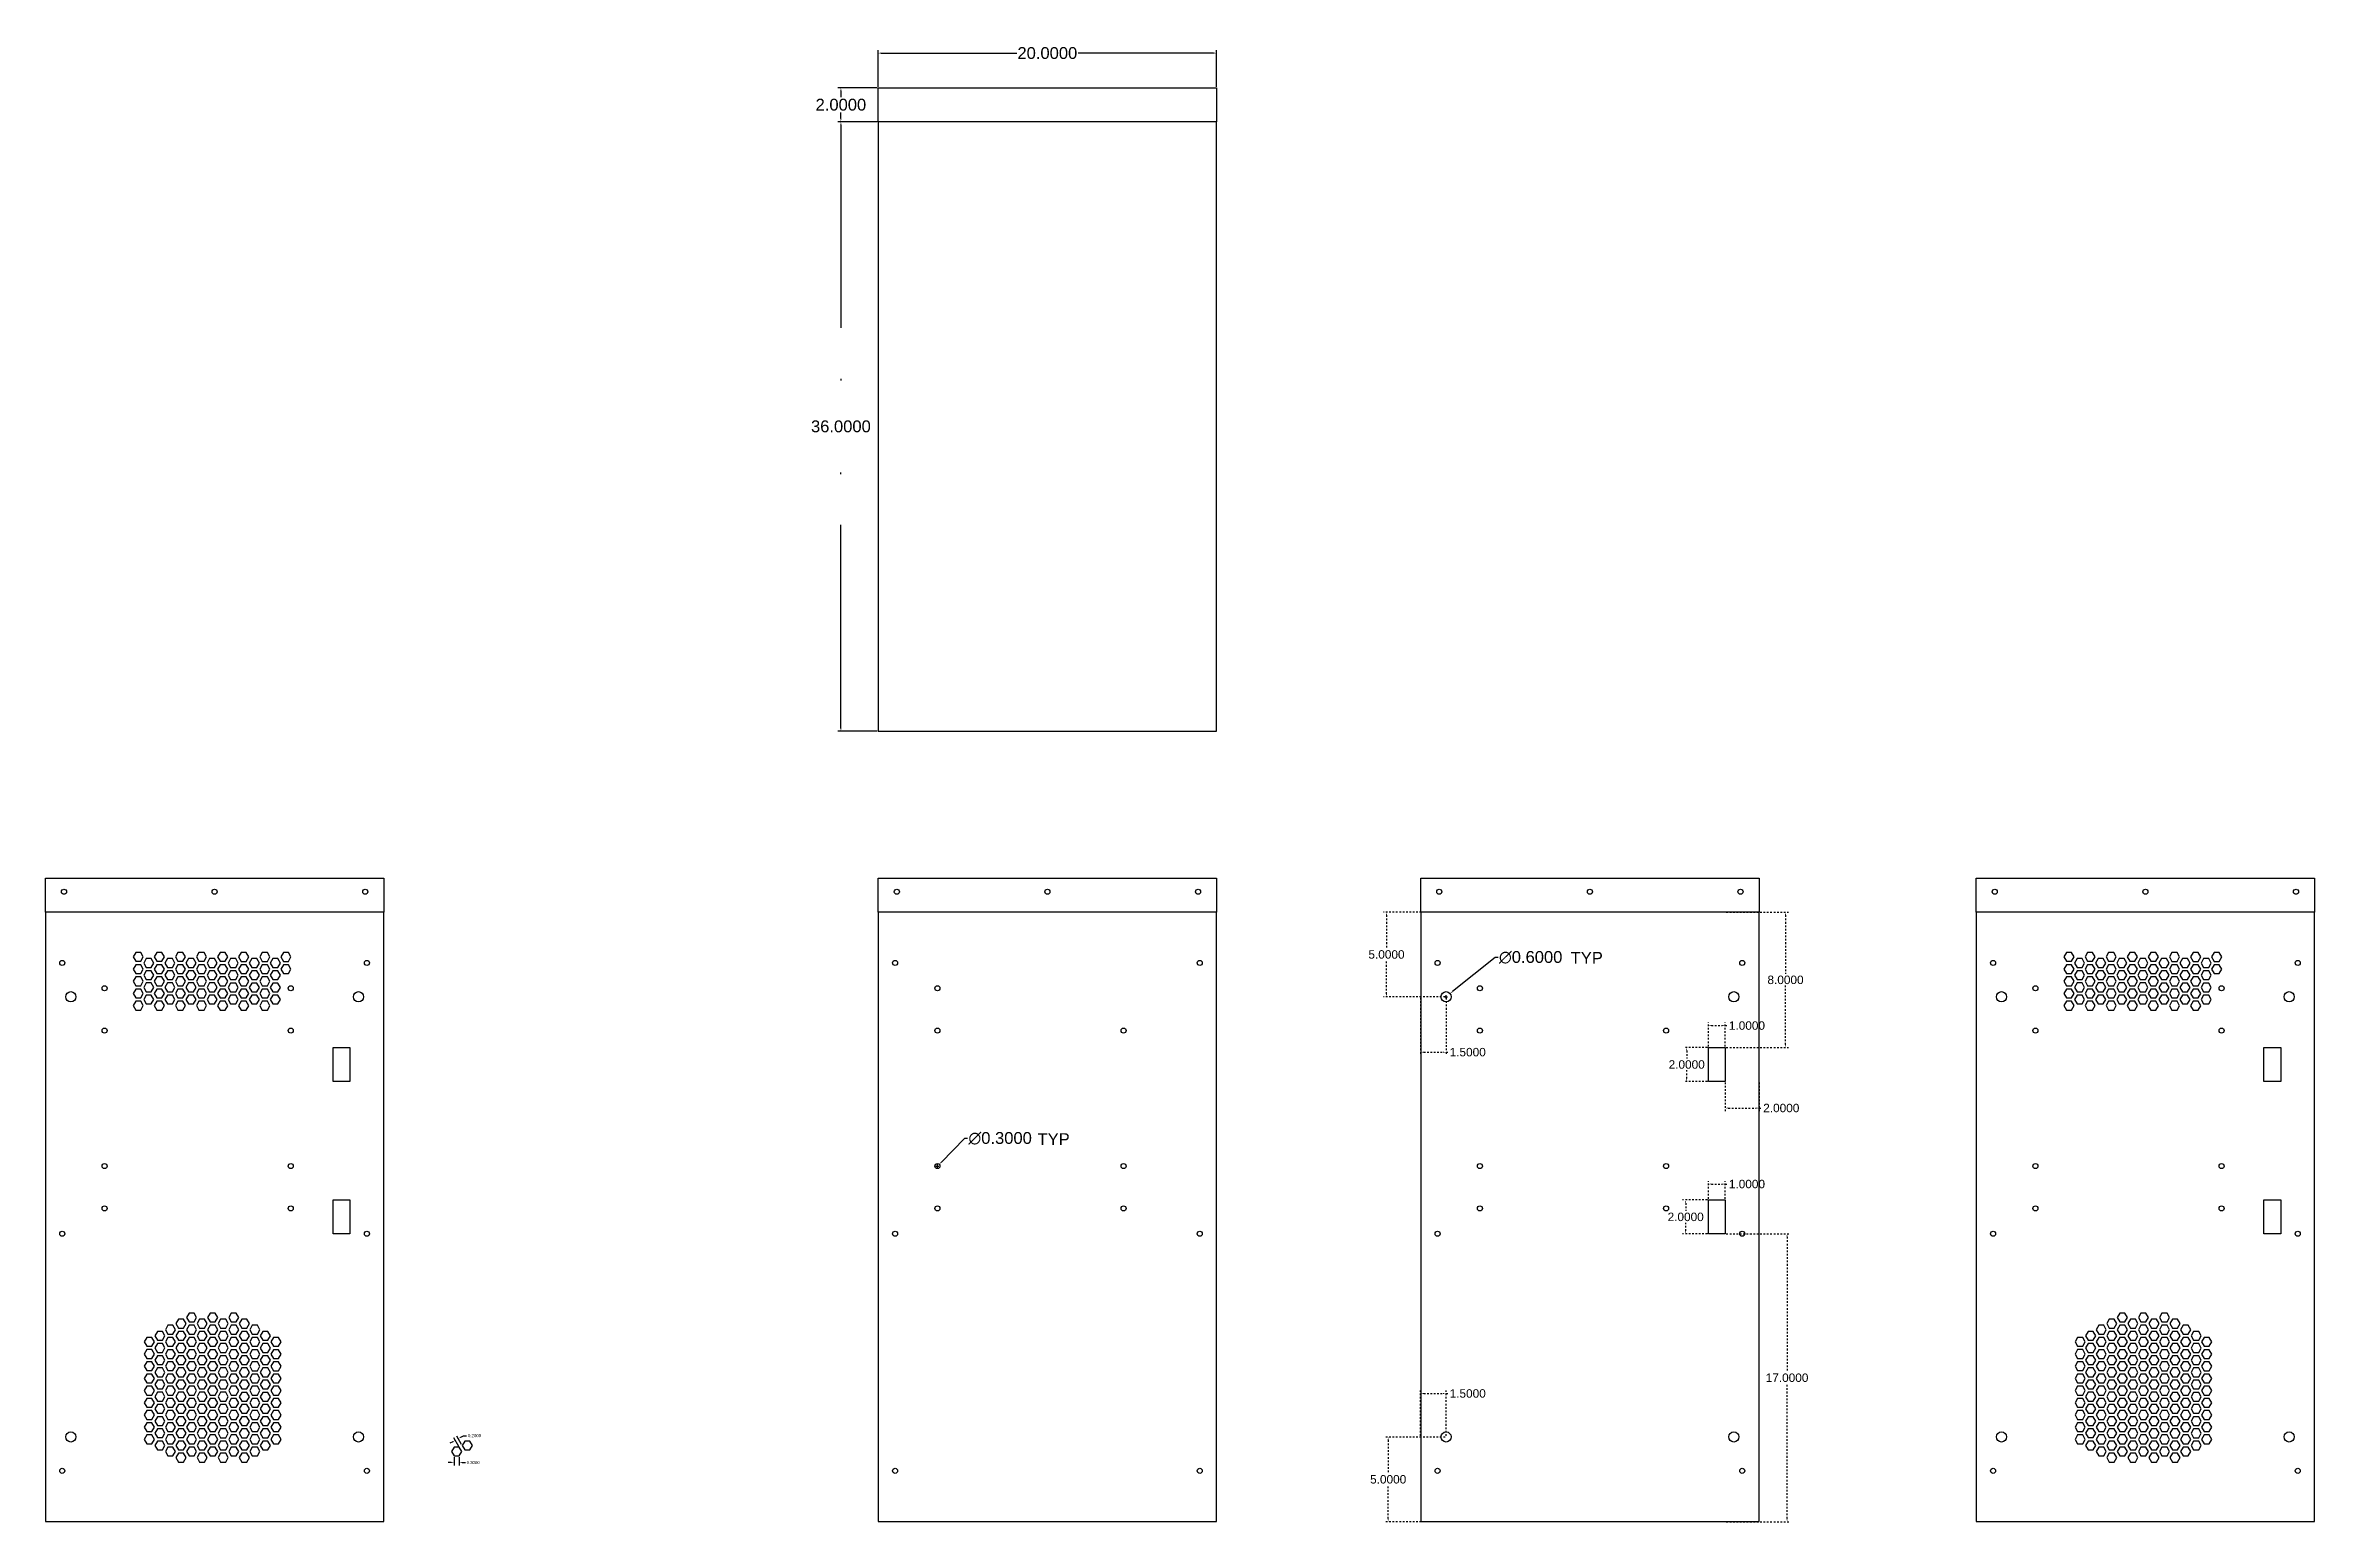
# Model space of a CAD drawing. Header units: millimetres. Extents: x 6 to 140, y 5 to 92.
import ezdxf

# ---------------------------------------------------------------- set-up
doc = ezdxf.new("R2010")
doc.units = ezdxf.units.MM
doc.header["$MEASUREMENT"] = 0
doc.linetypes.add('ACAD_ISO10W100', pattern=[18, 12, -3, 0, -3])
doc.layers.add('dim', color=3, linetype='ACAD_ISO10W100')
doc.layers.add('schita', color=2, linetype='Continuous')
doc.styles.get("Standard").update_dxf_attribs({"font": 'arial.ttf'})
doc.dimstyles.get("Standard").update_dxf_attribs({"dimtxt": 0.18, "dimasz": 0.18, "dimexe": 0.18, "dimexo": 0.0625, "dimgap": 0.09, "dimtad": 0, "dimtih": 1, "dimtoh": 1, "dimdec": 4, "dimzin": 0, "dimdsep": 46, "dimtxsty": 'Standard', "dimcen": 0.09, "dimadec": 0, "dimazin": 0, "dimtfac": 1, "dimtdec": 4, "dimtofl": 0, "dimtmove": 0, "dimatfit": 3, "dimfxl": 1, "dimtolj": 1, "dimtzin": 0, "dimarcsym": 0})

msp = doc.modelspace()

# ---------------------------------------------------------------- texts
at = {"layer": 'dim', "char_height": 0.7, "attachment_point": 1}
for insert in [(95.86438, 38.75016), (64.35993, 28.04521)]:
    msp.add_mtext_dynamic_manual_height_columns('TYP', width=3.2619021, gutter_width=1, heights=[0], dxfattribs=dict(at, insert=insert))

# ---------------------------------------------------------------- blocks, each defined once
blk = doc.blocks.new('*D1')
at = {"layer": 'Defpoints', "color": 0, "transparency": 16777216}
for p in [(29.89, 8.98), (30.19, 8.98), (30.19, 8.59)]:
    blk.add_point(p, dxfattribs=at)
at = {"layer": 'dim', "color": 0, "lineweight": -2, "transparency": 16777216}
for p, q in [((29.71, 8.59), (29.53, 8.59)), ((29.89, 8.92), (29.89, 8.41)), ((30.19, 8.92), (30.19, 8.41)), ((30.37, 8.59), (30.55, 8.59))]:
    blk.add_line(p, q, dxfattribs=at)
at = {"layer": 'dim', "color": 0, "transparency": 16777216}
for points in [[(29.71, 8.62), (29.71, 8.56), (29.89, 8.59)], [(30.37, 8.62), (30.37, 8.56), (30.19, 8.59)]]:
    blk.add_solid(points, dxfattribs=at)
at = {"layer": 'dim', "color": 0, "transparency": 16777216, "insert": (31.01, 8.59), "char_height": 0.18, "attachment_point": 5}
blk.add_mtext('\\A1;0.3000', dxfattribs=at)
blk = doc.blocks.new('*D2')
at = {"layer": 'Defpoints', "color": 0, "transparency": 16777216}
for p in [(30.13, 10.01), (30.19, 9.5), (30.36, 9.6)]:
    blk.add_point(p, dxfattribs=at)
at = {"layer": 'dim', "color": 0, "lineweight": -2, "transparency": 16777216}
for p, q in [((29.8, 9.82), (29.64, 9.73)), ((30.16, 9.55), (29.87, 10.06)), ((30.33, 9.65), (30.04, 10.16)), ((30.29, 10.09), (30.44, 10.18)), ((30.44, 10.18), (30.62, 10.18))]:
    blk.add_line(p, q, dxfattribs=at)
at = {"layer": 'dim', "color": 0, "transparency": 16777216}
for points in [[(29.78, 9.84), (29.81, 9.79), (29.96, 9.91)], [(30.27, 10.12), (30.3, 10.07), (30.13, 10.01)]]:
    blk.add_solid(points, dxfattribs=at)
at = {"layer": 'dim', "color": 0, "transparency": 16777216, "insert": (31.09, 10.18), "char_height": 0.18, "attachment_point": 5}
blk.add_mtext('\\A1;0.2000', dxfattribs=at)
blk = doc.blocks.new('*D3')
at = {"layer": 'Defpoints', "color": 0, "transparency": 16777216}
for p in [(54.94, 89.79), (52.74, 87.79), (54.94, 87.79)]:
    blk.add_point(p, dxfattribs=at)
at = {"layer": 'dim', "color": 0, "lineweight": -2, "transparency": 16777216}
for p, q in [((54.88, 89.79), (52.56, 89.79)), ((52.74, 89.61), (52.74, 89.23)), ((54.88, 87.79), (52.56, 87.79)), ((52.74, 87.97), (52.74, 88.34))]:
    blk.add_line(p, q, dxfattribs=at)
at = {"layer": 'dim', "color": 0, "transparency": 16777216}
for points in [[(52.71, 89.61), (52.77, 89.61), (52.74, 89.79)], [(52.71, 87.97), (52.77, 87.97), (52.74, 87.79)]]:
    blk.add_solid(points, dxfattribs=at)
at = {"layer": 'dim', "color": 0, "transparency": 16777216, "insert": (52.74, 88.79), "char_height": 0.7, "attachment_point": 5}
blk.add_mtext('\\A1;2.0000', dxfattribs=at)
blk = doc.blocks.new('*D4')
at = {"layer": 'Defpoints', "color": 0, "transparency": 16777216}
for p in [(54.94, 87.79), (52.74, 51.79), (54.94, 51.79)]:
    blk.add_point(p, dxfattribs=at)
at = {"layer": 'dim', "color": 0, "lineweight": -2, "transparency": 16777216}
for p, q in [((54.88, 87.79), (52.56, 87.79)), ((52.74, 87.61), (52.74, 70.23)), ((52.74, 51.97), (52.74, 69.34)), ((54.88, 51.79), (52.56, 51.79))]:
    blk.add_line(p, q, dxfattribs=at)
at = {"layer": 'dim', "color": 0, "transparency": 16777216}
for points in [[(52.71, 87.61), (52.77, 87.61), (52.74, 87.79)], [(52.71, 51.97), (52.77, 51.97), (52.74, 51.79)]]:
    blk.add_solid(points, dxfattribs=at)
at = {"layer": 'dim', "color": 0, "transparency": 16777216, "insert": (52.74, 69.79), "char_height": 0.7, "attachment_point": 5}
blk.add_mtext('\\A1;36.0000', dxfattribs=at)
blk = doc.blocks.new('*D5')
at = {"layer": 'Defpoints', "color": 0, "transparency": 16777216}
for p in [(74.94, 91.84), (54.94, 89.79), (74.94, 89.79)]:
    blk.add_point(p, dxfattribs=at)
at = {"layer": 'dim', "color": 0, "lineweight": -2, "transparency": 16777216}
for p, q in [((54.94, 89.85), (54.94, 92.02)), ((55.12, 91.84), (63.13, 91.84)), ((74.76, 91.84), (66.76, 91.84)), ((74.94, 89.85), (74.94, 92.02))]:
    blk.add_line(p, q, dxfattribs=at)
at = {"layer": 'dim', "color": 0, "transparency": 16777216}
for points in [[(55.12, 91.87), (55.12, 91.81), (54.94, 91.84)], [(74.76, 91.87), (74.76, 91.81), (74.94, 91.84)]]:
    blk.add_solid(points, dxfattribs=at)
at = {"layer": 'dim', "color": 0, "transparency": 16777216, "insert": (64.94, 91.84), "char_height": 0.7, "attachment_point": 5}
blk.add_mtext('\\A1;20.0000', dxfattribs=at)
blk = doc.blocks.new('*D6')
at = {"layer": 'Defpoints', "color": 0, "transparency": 16777216}
for p in [(58.34, 26), (58.55, 26.21)]:
    blk.add_point(p, dxfattribs=at)
at = {"layer": 'dim', "color": 0, "lineweight": -2, "transparency": 16777216}
for p, q in [((60.04, 27.74), (58.68, 26.34)), ((60.22, 27.74), (60.04, 27.74)), ((58.35, 26.1), (58.53, 26.1)), ((58.44, 26.01), (58.44, 26.19))]:
    blk.add_line(p, q, dxfattribs=at)
at = {"layer": 'dim', "color": 0, "transparency": 16777216}
blk.add_solid([(58.65, 26.36), (58.7, 26.32), (58.55, 26.21)], dxfattribs=at)
at = {"layer": 'dim', "color": 0, "transparency": 16777216, "insert": (62.15, 27.74), "char_height": 0.7, "attachment_point": 5}
blk.add_mtext('\\A1;∅0.3000', dxfattribs=at)
blk = doc.blocks.new('*D7')
at = {"layer": 'Defpoints', "color": 0, "transparency": 16777216}
for p in [(88.73, 36.29), (88.27, 35.92)]:
    blk.add_point(p, dxfattribs=at)
at = {"layer": 'dim', "color": 0, "lineweight": -2, "transparency": 16777216}
for p, q in [((91.4, 38.43), (88.88, 36.41)), ((91.58, 38.43), (91.4, 38.43)), ((88.41, 36.1), (88.59, 36.1)), ((88.5, 36.01), (88.5, 36.19))]:
    blk.add_line(p, q, dxfattribs=at)
at = {"layer": 'dim', "color": 0, "transparency": 16777216}
blk.add_solid([(88.86, 36.43), (88.89, 36.38), (88.73, 36.29)], dxfattribs=at)
at = {"layer": 'dim', "color": 0, "transparency": 16777216, "insert": (93.5, 38.43), "char_height": 0.7, "attachment_point": 5}
blk.add_mtext('\\A1;∅0.6000', dxfattribs=at)
blk = doc.blocks.new('*D8')
at = {"layer": 'Defpoints', "color": 0, "ltscale": 0.004, "transparency": 16777216}
for p in [(104, 33.1), (102.72, 31.1), (104, 31.1)]:
    blk.add_point(p, dxfattribs=at)
at = {"layer": 'dim', "color": 0, "lineweight": -2, "ltscale": 0.004, "transparency": 16777216}
for p, q in [((103.94, 33.1), (102.54, 33.1)), ((102.72, 32.92), (102.72, 32.45)), ((103.94, 31.1), (102.54, 31.1)), ((102.72, 31.28), (102.72, 31.76))]:
    blk.add_line(p, q, dxfattribs=at)
at = {"layer": 'dim', "color": 0, "ltscale": 0.004, "transparency": 16777216}
for points in [[(102.69, 32.92), (102.75, 32.92), (102.72, 33.1)], [(102.69, 31.28), (102.75, 31.28), (102.72, 31.1)]]:
    blk.add_solid(points, dxfattribs=at)
at = {"layer": 'dim', "color": 0, "ltscale": 0.004, "transparency": 16777216, "insert": (102.72, 32.1), "char_height": 0.5, "attachment_point": 5}
blk.add_mtext('\\A1;2.0000', dxfattribs=at)
blk = doc.blocks.new('*D9')
at = {"layer": 'Defpoints', "color": 0, "ltscale": 0.004, "transparency": 16777216}
for p in [(105, 34.4), (104, 33.1), (105, 33.1)]:
    blk.add_point(p, dxfattribs=at)
at = {"layer": 'dim', "color": 0, "lineweight": -2, "ltscale": 0.004, "transparency": 16777216}
for p, q in [((104, 33.17), (104, 34.58)), ((104.18, 34.4), (104.82, 34.4)), ((105, 33.17), (105, 34.58)), ((105, 34.4), (105.18, 34.4))]:
    blk.add_line(p, q, dxfattribs=at)
at = {"layer": 'dim', "color": 0, "ltscale": 0.004, "transparency": 16777216}
for points in [[(104.18, 34.43), (104.18, 34.37), (104, 34.4)], [(104.82, 34.43), (104.82, 34.37), (105, 34.4)]]:
    blk.add_solid(points, dxfattribs=at)
at = {"layer": 'dim', "color": 0, "ltscale": 0.004, "transparency": 16777216, "insert": (106.28, 34.4), "char_height": 0.5, "attachment_point": 5}
blk.add_mtext('\\A1;1.0000', dxfattribs=at)
blk = doc.blocks.new('*D10')
at = {"layer": 'Defpoints', "color": 0, "ltscale": 0.004, "transparency": 16777216}
for p in [(105, 25.04), (104, 24.1), (105, 24.1)]:
    blk.add_point(p, dxfattribs=at)
at = {"layer": 'dim', "color": 0, "lineweight": -2, "ltscale": 0.004, "transparency": 16777216}
for p, q in [((104, 24.17), (104, 25.22)), ((104.18, 25.04), (104.82, 25.04)), ((105, 24.17), (105, 25.22)), ((105, 25.04), (105.18, 25.04))]:
    blk.add_line(p, q, dxfattribs=at)
at = {"layer": 'dim', "color": 0, "ltscale": 0.004, "transparency": 16777216}
for points in [[(104.18, 25.07), (104.18, 25.01), (104, 25.04)], [(104.82, 25.07), (104.82, 25.01), (105, 25.04)]]:
    blk.add_solid(points, dxfattribs=at)
at = {"layer": 'dim', "color": 0, "ltscale": 0.004, "transparency": 16777216, "insert": (106.28, 25.04), "char_height": 0.5, "attachment_point": 5}
blk.add_mtext('\\A1;1.0000', dxfattribs=at)
blk = doc.blocks.new('*D11')
at = {"layer": 'Defpoints', "color": 0, "ltscale": 0.004, "transparency": 16777216}
for p in [(104, 24.1), (102.66, 22.1), (104, 22.1)]:
    blk.add_point(p, dxfattribs=at)
at = {"layer": 'dim', "color": 0, "lineweight": -2, "ltscale": 0.004, "transparency": 16777216}
for p, q in [((103.94, 24.1), (102.48, 24.1)), ((102.66, 23.92), (102.66, 23.45)), ((103.94, 22.1), (102.48, 22.1)), ((102.66, 22.28), (102.66, 22.76))]:
    blk.add_line(p, q, dxfattribs=at)
at = {"layer": 'dim', "color": 0, "ltscale": 0.004, "transparency": 16777216}
for points in [[(102.63, 23.92), (102.69, 23.92), (102.66, 24.1)], [(102.63, 22.28), (102.69, 22.28), (102.66, 22.1)]]:
    blk.add_solid(points, dxfattribs=at)
at = {"layer": 'dim', "color": 0, "ltscale": 0.004, "transparency": 16777216, "insert": (102.66, 23.1), "char_height": 0.5, "attachment_point": 5}
blk.add_mtext('\\A1;2.0000', dxfattribs=at)
blk = doc.blocks.new('*D12')
at = {"layer": 'Defpoints', "color": 0, "ltscale": 0.004, "transparency": 16777216}
for p in [(88.5, 10.1), (85.08, 5.1), (88.5, 5.1)]:
    blk.add_point(p, dxfattribs=at)
at = {"layer": 'dim', "color": 0, "lineweight": -2, "ltscale": 0.004, "transparency": 16777216}
for p, q in [((88.44, 10.1), (84.9, 10.1)), ((85.08, 9.92), (85.08, 7.95)), ((85.08, 5.28), (85.08, 7.26)), ((88.44, 5.1), (84.9, 5.1))]:
    blk.add_line(p, q, dxfattribs=at)
at = {"layer": 'dim', "color": 0, "ltscale": 0.004, "transparency": 16777216}
for points in [[(85.05, 9.92), (85.11, 9.92), (85.08, 10.1)], [(85.05, 5.28), (85.11, 5.28), (85.08, 5.1)]]:
    blk.add_solid(points, dxfattribs=at)
at = {"layer": 'dim', "color": 0, "ltscale": 0.004, "transparency": 16777216, "insert": (85.08, 7.6), "char_height": 0.5, "attachment_point": 5}
blk.add_mtext('\\A1;5.0000', dxfattribs=at)
blk = doc.blocks.new('*D13')
at = {"layer": 'Defpoints', "color": 0, "ltscale": 0.004, "transparency": 16777216}
for p in [(87, 12.67), (87, 10.1), (88.5, 10.1)]:
    blk.add_point(p, dxfattribs=at)
at = {"layer": 'dim', "color": 0, "lineweight": -2, "ltscale": 0.004, "transparency": 16777216}
for p, q in [((87, 10.17), (87, 12.85)), ((87.18, 12.67), (88.32, 12.67)), ((88.5, 10.17), (88.5, 12.85)), ((88.5, 12.67), (88.68, 12.67))]:
    blk.add_line(p, q, dxfattribs=at)
at = {"layer": 'dim', "color": 0, "ltscale": 0.004, "transparency": 16777216}
for points in [[(87.18, 12.7), (87.18, 12.64), (87, 12.67)], [(88.32, 12.7), (88.32, 12.64), (88.5, 12.67)]]:
    blk.add_solid(points, dxfattribs=at)
at = {"layer": 'dim', "color": 0, "ltscale": 0.004, "transparency": 16777216, "insert": (89.78, 12.67), "char_height": 0.5, "attachment_point": 5}
blk.add_mtext('\\A1;1.5000', dxfattribs=at)
blk = doc.blocks.new('*D14')
at = {"layer": 'Defpoints', "color": 0, "ltscale": 0.004, "transparency": 16777216}
for p in [(87, 36.1), (88.5, 36.1), (87, 32.83)]:
    blk.add_point(p, dxfattribs=at)
at = {"layer": 'dim', "color": 0, "lineweight": -2, "ltscale": 0.004, "transparency": 16777216}
for p, q in [((87, 36.04), (87, 32.65)), ((88.5, 36.04), (88.5, 32.65)), ((87.18, 32.83), (88.32, 32.83)), ((88.5, 32.83), (88.68, 32.83))]:
    blk.add_line(p, q, dxfattribs=at)
at = {"layer": 'dim', "color": 0, "ltscale": 0.004, "transparency": 16777216}
for points in [[(87.18, 32.86), (87.18, 32.8), (87, 32.83)], [(88.32, 32.86), (88.32, 32.8), (88.5, 32.83)]]:
    blk.add_solid(points, dxfattribs=at)
at = {"layer": 'dim', "color": 0, "ltscale": 0.004, "transparency": 16777216, "insert": (89.78, 32.83), "char_height": 0.5, "attachment_point": 5}
blk.add_mtext('\\A1;1.5000', dxfattribs=at)
blk = doc.blocks.new('*D15')
at = {"layer": 'Defpoints', "color": 0, "ltscale": 0.004, "transparency": 16777216}
for p in [(84.98, 41.1), (88.5, 41.1), (88.5, 36.1)]:
    blk.add_point(p, dxfattribs=at)
at = {"layer": 'dim', "color": 0, "lineweight": -2, "ltscale": 0.004, "transparency": 16777216}
for p, q in [((88.44, 41.1), (84.8, 41.1)), ((84.98, 40.92), (84.98, 38.95)), ((84.98, 36.28), (84.98, 38.26)), ((88.44, 36.1), (84.8, 36.1))]:
    blk.add_line(p, q, dxfattribs=at)
at = {"layer": 'dim', "color": 0, "ltscale": 0.004, "transparency": 16777216}
for points in [[(84.95, 40.92), (85.01, 40.92), (84.98, 41.1)], [(84.95, 36.28), (85.01, 36.28), (84.98, 36.1)]]:
    blk.add_solid(points, dxfattribs=at)
at = {"layer": 'dim', "color": 0, "ltscale": 0.004, "transparency": 16777216, "insert": (84.98, 38.6), "char_height": 0.5, "attachment_point": 5}
blk.add_mtext('\\A1;5.0000', dxfattribs=at)
blk = doc.blocks.new('*D16')
at = {"layer": 'Defpoints', "color": 0, "ltscale": 0.004, "transparency": 16777216}
for p in [(105, 31.1), (107, 31.1), (107, 29.53)]:
    blk.add_point(p, dxfattribs=at)
at = {"layer": 'dim', "color": 0, "lineweight": -2, "ltscale": 0.004, "transparency": 16777216}
for p, q in [((105, 31.04), (105, 29.35)), ((107, 31.04), (107, 29.35)), ((105.18, 29.53), (106.82, 29.53)), ((107, 29.53), (107.18, 29.53))]:
    blk.add_line(p, q, dxfattribs=at)
at = {"layer": 'dim', "color": 0, "ltscale": 0.004, "transparency": 16777216}
for points in [[(105.18, 29.56), (105.18, 29.5), (105, 29.53)], [(106.82, 29.56), (106.82, 29.5), (107, 29.53)]]:
    blk.add_solid(points, dxfattribs=at)
at = {"layer": 'dim', "color": 0, "ltscale": 0.004, "transparency": 16777216, "insert": (108.31, 29.53), "char_height": 0.5, "attachment_point": 5}
blk.add_mtext('\\A1;2.0000', dxfattribs=at)
blk = doc.blocks.new('*D17')
at = {"layer": 'Defpoints', "color": 0, "ltscale": 0.004, "transparency": 16777216}
for p in [(105, 41.1), (108.56, 41.1), (105, 33.1)]:
    blk.add_point(p, dxfattribs=at)
at = {"layer": 'dim', "color": 0, "lineweight": -2, "ltscale": 0.004, "transparency": 16777216}
for p, q in [((105.06, 41.1), (108.74, 41.1)), ((108.56, 40.92), (108.56, 37.45)), ((108.56, 33.28), (108.56, 36.76)), ((105.06, 33.1), (108.74, 33.1))]:
    blk.add_line(p, q, dxfattribs=at)
at = {"layer": 'dim', "color": 0, "ltscale": 0.004, "transparency": 16777216}
for points in [[(108.53, 40.92), (108.59, 40.92), (108.56, 41.1)], [(108.53, 33.28), (108.59, 33.28), (108.56, 33.1)]]:
    blk.add_solid(points, dxfattribs=at)
at = {"layer": 'dim', "color": 0, "ltscale": 0.004, "transparency": 16777216, "insert": (108.56, 37.1), "char_height": 0.5, "attachment_point": 5}
blk.add_mtext('\\A1;8.0000', dxfattribs=at)
blk = doc.blocks.new('*D18')
at = {"layer": 'Defpoints', "color": 0, "ltscale": 0.004, "transparency": 16777216}
for p in [(105, 22.1), (105, 5.1), (108.65, 5.1)]:
    blk.add_point(p, dxfattribs=at)
at = {"layer": 'dim', "color": 0, "lineweight": -2, "ltscale": 0.004, "transparency": 16777216}
for p, q in [((105.06, 22.1), (108.83, 22.1)), ((108.65, 21.92), (108.65, 13.95)), ((108.65, 5.28), (108.65, 13.26)), ((105.06, 5.1), (108.83, 5.1))]:
    blk.add_line(p, q, dxfattribs=at)
at = {"layer": 'dim', "color": 0, "ltscale": 0.004, "transparency": 16777216}
for points in [[(108.62, 21.92), (108.68, 21.92), (108.65, 22.1)], [(108.62, 5.28), (108.68, 5.28), (108.65, 5.1)]]:
    blk.add_solid(points, dxfattribs=at)
at = {"layer": 'dim', "color": 0, "ltscale": 0.004, "transparency": 16777216, "insert": (108.65, 13.6), "char_height": 0.5, "attachment_point": 5}
blk.add_mtext('\\A1;17.0000', dxfattribs=at)

# ---------------------------------------------------------------- dimensions: what is measured, and where the dimension line sits
at = {"layer": 'dim'}
for p1, p2, distance, picture, middle in [((54.94485, 89.78552), (74.94485, 89.78552), 2.04999, '*D5', (64.94485, 91.83552)), ((54.94485, 89.78552), (54.94485, 87.78552), -2.20261, '*D3', (52.74223, 88.78552)), ((54.94485, 87.78552), (54.94485, 51.78552), -2.20261, '*D4', (52.74223, 69.78552))]:
    dim = msp.add_aligned_dim(p1=p1, p2=p2, distance=distance, dimstyle='Standard', override={"dimtxt": 0.7}, dxfattribs=at)
    dim.commit()
    dim.dimension.update_dxf_attribs({"geometry": picture, "text_midpoint": middle})
at = {"layer": 'dim', "ltscale": 0.004}
for base, p1, p2, picture, middle in [((84.98001, 41.10489), (88.50084, 36.10489), (88.50084, 41.10489), '*D15', (84.98001, 38.60489)), ((108.55539, 41.10489), (105.00084, 33.10489), (105.00084, 41.10489), '*D17', (108.55539, 37.10489)), ((108.64988, 5.10489), (105.00084, 22.10489), (105.00084, 5.10489), '*D18', (108.64988, 13.60489))]:
    dim = msp.add_linear_dim(base=base, p1=p1, p2=p2, angle=90, dimstyle='Standard', override={"dimtxt": 0.5}, dxfattribs=at)
    dim.commit()
    dim.dimension.update_dxf_attribs({"geometry": picture, "text_midpoint": middle})
at = {"layer": 'dim'}
for p1, p2, picture, middle in [((88.26672, 35.91731), (88.73497, 36.29246), '*D7', (93.50164, 38.42687)), ((58.33984, 25.99777), (58.54985, 26.212), '*D6', (62.14588, 27.73538))]:
    dim = msp.add_diameter_dim_2p(p1=p1, p2=p2, dimstyle='Standard', override={"dimtxt": 0.7}, dxfattribs=at)
    dim.commit()
    dim.dimension.update_dxf_attribs({"geometry": picture, "text_midpoint": middle, "dimtype": 163})
at = {"layer": 'dim', "ltscale": 0.004}
for base, p1, p2, picture, middle in [((87.00084, 32.8295), (88.50084, 36.10489), (87.00084, 36.10489), '*D14', (89.78432, 32.8295)), ((87.00084, 12.66983), (88.50084, 10.10489), (87.00084, 10.10489), '*D13', (89.78432, 12.66983))]:
    dim = msp.add_linear_dim(base=base, p1=p1, p2=p2, dimstyle='Standard', override={"dimtxt": 0.5}, dxfattribs=at)
    dim.commit()
    dim.dimension.update_dxf_attribs({"geometry": picture, "text_midpoint": middle, "dimtype": 160})
for p1, p2, distance, picture, middle in [((104.00084, 33.10489), (105.00084, 33.10489), 1.2957, '*D9', (106.28432, 34.40059)), ((104.00084, 33.10489), (104.00084, 31.10489), -1.27655, '*D8', (102.7243, 32.10489)), ((104.00084, 24.10489), (105.00084, 24.10489), 0.9392, '*D10', (106.28432, 25.04409)), ((104.00084, 24.10489), (104.00084, 22.10489), -1.34397, '*D11', (102.65687, 23.10489))]:
    dim = msp.add_aligned_dim(p1=p1, p2=p2, distance=distance, dimstyle='Standard', override={"dimtxt": 0.5}, dxfattribs=at)
    dim.commit()
    dim.dimension.update_dxf_attribs({"geometry": picture, "text_midpoint": middle})
dim = msp.add_linear_dim(base=(107.00084, 29.53265), p1=(105.00084, 31.10489), p2=(107.00084, 31.10489), dimstyle='Standard', override={"dimtxt": 0.5}, dxfattribs=at)
dim.commit()
dim.dimension.update_dxf_attribs({"geometry": '*D16', "text_midpoint": (108.31211, 29.53265)})
at = {"layer": 'dim'}
for p1, p2, distance, picture, middle in [((30.18919, 9.49886), (30.36268, 9.59836), 0.4689, '*D2', (31.08501, 10.18422)), ((29.88919, 8.97925), (30.18919, 8.97925), -0.38434, '*D1', (31.01251, 8.59491))]:
    dim = msp.add_aligned_dim(p1=p1, p2=p2, distance=distance, dimstyle='Standard', dxfattribs=at)
    dim.commit()
    dim.dimension.update_dxf_attribs({"geometry": picture, "text_midpoint": middle})
at = {"layer": 'dim', "ltscale": 0.004}
dim = msp.add_linear_dim(base=(85.08253, 5.10489), p1=(88.50084, 10.10489), p2=(88.50084, 5.10489), angle=90, dimstyle='Standard', override={"dimtxt": 0.5}, dxfattribs=at)
dim.commit()
dim.dimension.update_dxf_attribs({"geometry": '*D12', "text_midpoint": (85.08253, 7.60489), "dimtype": 160})

# ---------------------------------------------------------------- linework, layer by layer
at = {"layer": 'schita'}
for points in [[(54.94485, 87.78552), (54.94485, 89.78552), (74.94485, 89.78552), (74.94485, 87.78552)], [(54.94485, 51.78552), (74.94485, 51.78552), (74.94485, 87.78552), (54.94485, 87.78552)], [(5.73214, 41.10489), (5.73214, 43.10489), (25.73214, 43.10489), (25.73214, 41.10489)], [(54.94485, 41.10489), (54.94485, 43.10489), (74.94485, 43.10489), (74.94485, 41.10489)], [(87.00084, 41.10489), (87.00084, 43.10489), (107.00084, 43.10489), (107.00084, 41.10489)], [(119.82527, 41.10489), (119.82527, 43.10489), (139.82527, 43.10489), (139.82527, 41.10489)], [(5.73214, 5.10489), (25.73214, 5.10489), (25.73214, 41.10489), (5.73214, 41.10489)], [(54.94485, 5.10489), (74.94485, 5.10489), (74.94485, 41.10489), (54.94485, 41.10489)], [(87.00084, 5.10489), (107.00084, 5.10489), (107.00084, 41.10489), (87.00084, 41.10489)], [(119.82527, 5.10489), (139.82527, 5.10489), (139.82527, 41.10489), (119.82527, 41.10489)], [(11.06875, 38.19821), (11.36875, 38.19821), (11.51875, 38.45802), (11.36875, 38.71783), (11.06875, 38.71783), (10.91875, 38.45802)], [(11.06875, 37.4786), (11.36875, 37.4786), (11.51875, 37.73841), (11.36875, 37.99821), (11.06875, 37.99821), (10.91875, 37.73841)], [(11.69224, 37.83791), (11.99224, 37.83791), (12.14224, 38.09771), (11.99224, 38.35752), (11.69224, 38.35752), (11.54224, 38.09771)], [(11.69224, 37.11829), (11.99224, 37.11829), (12.14224, 37.3781), (11.99224, 37.63791), (11.69224, 37.63791), (11.54224, 37.3781)], [(12.31546, 38.19775), (12.61546, 38.19775), (12.76546, 38.45756), (12.61546, 38.71736), (12.31546, 38.71736), (12.16546, 38.45756)], [(12.31546, 37.47813), (12.61546, 37.47813), (12.76546, 37.73794), (12.61546, 37.99775), (12.31546, 37.99775), (12.16546, 37.73794)], [(12.93895, 37.83744), (13.23895, 37.83744), (13.38895, 38.09725), (13.23895, 38.35706), (12.93895, 38.35706), (12.78895, 38.09725)], [(12.93895, 37.11783), (13.23895, 37.11783), (13.38895, 37.37763), (13.23895, 37.63744), (12.93895, 37.63744), (12.78895, 37.37763)], [(13.56218, 38.19728), (13.86218, 38.19728), (14.01218, 38.45709), (13.86218, 38.7169), (13.56218, 38.7169), (13.41218, 38.45709)], [(13.56218, 37.47767), (13.86218, 37.47767), (14.01218, 37.73747), (13.86218, 37.99728), (13.56218, 37.99728), (13.41218, 37.73747)], [(14.18567, 37.83697), (14.48567, 37.83697), (14.63567, 38.09678), (14.48567, 38.35659), (14.18567, 38.35659), (14.03567, 38.09678)], [(14.18567, 37.11736), (14.48567, 37.11736), (14.63567, 37.37717), (14.48567, 37.63697), (14.18567, 37.63697), (14.03567, 37.37717)], [(14.80889, 38.19682), (15.10889, 38.19682), (15.25889, 38.45662), (15.10889, 38.71643), (14.80889, 38.71643), (14.65889, 38.45662)], [(14.80889, 37.4772), (15.10889, 37.4772), (15.25889, 37.73701), (15.10889, 37.99682), (14.80889, 37.99682), (14.65889, 37.73701)], [(15.43238, 37.83651), (15.73238, 37.83651), (15.88238, 38.09632), (15.73238, 38.35612), (15.43238, 38.35612), (15.28238, 38.09632)], [(15.43238, 37.11689), (15.73238, 37.11689), (15.88238, 37.3767), (15.73238, 37.63651), (15.43238, 37.63651), (15.28238, 37.3767)], [(16.0556, 38.19635), (16.3556, 38.19635), (16.5056, 38.45616), (16.3556, 38.71596), (16.0556, 38.71596), (15.9056, 38.45616)], [(16.0556, 37.47673), (16.3556, 37.47673), (16.5056, 37.73654), (16.3556, 37.99635), (16.0556, 37.99635), (15.9056, 37.73654)], [(16.67909, 37.83604), (16.97909, 37.83604), (17.12909, 38.09585), (16.97909, 38.35566), (16.67909, 38.35566), (16.52909, 38.09585)], [(16.67909, 37.11643), (16.97909, 37.11643), (17.12909, 37.37623), (16.97909, 37.63604), (16.67909, 37.63604), (16.52909, 37.37623)], [(17.30231, 38.19588), (17.60231, 38.19588), (17.75231, 38.45569), (17.60231, 38.7155), (17.30231, 38.7155), (17.15231, 38.45569)], [(17.30231, 37.47627), (17.60231, 37.47627), (17.75231, 37.73607), (17.60231, 37.99588), (17.30231, 37.99588), (17.15231, 37.73607)], [(17.9258, 37.83558), (18.2258, 37.83558), (18.3758, 38.09538), (18.2258, 38.35519), (17.9258, 38.35519), (17.7758, 38.09538)], [(17.9258, 37.11596), (18.2258, 37.11596), (18.3758, 37.37577), (18.2258, 37.63558), (17.9258, 37.63558), (17.7758, 37.37577)], [(18.54903, 38.19542), (18.84903, 38.19542), (18.99903, 38.45522), (18.84903, 38.71503), (18.54903, 38.71503), (18.39903, 38.45522)], [(18.54903, 37.4758), (18.84903, 37.4758), (18.99903, 37.73561), (18.84903, 37.99542), (18.54903, 37.99542), (18.39903, 37.73561)], [(19.17252, 37.83511), (19.47252, 37.83511), (19.62252, 38.09492), (19.47252, 38.35472), (19.17252, 38.35472), (19.02252, 38.09492)], [(19.17252, 37.11549), (19.47252, 37.11549), (19.62252, 37.3753), (19.47252, 37.63511), (19.17252, 37.63511), (19.02252, 37.3753)], [(19.79601, 38.19442), (20.09601, 38.19442), (20.24601, 38.45422), (20.09601, 38.71403), (19.79601, 38.71403), (19.64601, 38.45422)], [(19.79601, 37.4748), (20.09601, 37.4748), (20.24601, 37.73461), (20.09601, 37.99442), (19.79601, 37.99442), (19.64601, 37.73461)], [(125.16189, 38.19821), (125.46189, 38.19821), (125.61189, 38.45802), (125.46189, 38.71783), (125.16189, 38.71783), (125.01189, 38.45802)], [(125.16189, 37.4786), (125.46189, 37.4786), (125.61189, 37.73841), (125.46189, 37.99821), (125.16189, 37.99821), (125.01189, 37.73841)], [(125.78538, 37.83791), (126.08538, 37.83791), (126.23538, 38.09771), (126.08538, 38.35752), (125.78538, 38.35752), (125.63538, 38.09771)], [(125.78538, 37.11829), (126.08538, 37.11829), (126.23538, 37.3781), (126.08538, 37.63791), (125.78538, 37.63791), (125.63538, 37.3781)], [(126.4086, 38.19775), (126.7086, 38.19775), (126.8586, 38.45756), (126.7086, 38.71736), (126.4086, 38.71736), (126.2586, 38.45756)], [(126.4086, 37.47813), (126.7086, 37.47813), (126.8586, 37.73794), (126.7086, 37.99775), (126.4086, 37.99775), (126.2586, 37.73794)], [(127.03209, 37.83744), (127.33209, 37.83744), (127.48209, 38.09725), (127.33209, 38.35706), (127.03209, 38.35706), (126.88209, 38.09725)], [(127.03209, 37.11783), (127.33209, 37.11783), (127.48209, 37.37763), (127.33209, 37.63744), (127.03209, 37.63744), (126.88209, 37.37763)], [(127.65531, 38.19728), (127.95531, 38.19728), (128.10531, 38.45709), (127.95531, 38.7169), (127.65531, 38.7169), (127.50531, 38.45709)], [(127.65531, 37.47767), (127.95531, 37.47767), (128.10531, 37.73747), (127.95531, 37.99728), (127.65531, 37.99728), (127.50531, 37.73747)], [(128.2788, 37.83697), (128.5788, 37.83697), (128.7288, 38.09678), (128.5788, 38.35659), (128.2788, 38.35659), (128.1288, 38.09678)], [(128.2788, 37.11736), (128.5788, 37.11736), (128.7288, 37.37717), (128.5788, 37.63697), (128.2788, 37.63697), (128.1288, 37.37717)], [(128.90202, 38.19682), (129.20202, 38.19682), (129.35202, 38.45662), (129.20202, 38.71643), (128.90202, 38.71643), (128.75202, 38.45662)], [(128.90202, 37.4772), (129.20202, 37.4772), (129.35202, 37.73701), (129.20202, 37.99682), (128.90202, 37.99682), (128.75202, 37.73701)], [(129.52551, 37.83651), (129.82551, 37.83651), (129.97551, 38.09632), (129.82551, 38.35612), (129.52551, 38.35612), (129.37551, 38.09632)], [(129.52551, 37.11689), (129.82551, 37.11689), (129.97551, 37.3767), (129.82551, 37.63651), (129.52551, 37.63651), (129.37551, 37.3767)], [(130.14874, 38.19635), (130.44874, 38.19635), (130.59874, 38.45616), (130.44874, 38.71596), (130.14874, 38.71596), (129.99874, 38.45616)], [(130.14874, 37.47673), (130.44874, 37.47673), (130.59874, 37.73654), (130.44874, 37.99635), (130.14874, 37.99635), (129.99874, 37.73654)], [(130.77223, 37.83604), (131.07223, 37.83604), (131.22223, 38.09585), (131.07223, 38.35566), (130.77223, 38.35566), (130.62223, 38.09585)], [(130.77223, 37.11643), (131.07223, 37.11643), (131.22223, 37.37623), (131.07223, 37.63604), (130.77223, 37.63604), (130.62223, 37.37623)], [(131.39545, 38.19588), (131.69545, 38.19588), (131.84545, 38.45569), (131.69545, 38.7155), (131.39545, 38.7155), (131.24545, 38.45569)], [(131.39545, 37.47627), (131.69545, 37.47627), (131.84545, 37.73607), (131.69545, 37.99588), (131.39545, 37.99588), (131.24545, 37.73607)], [(132.01894, 37.83558), (132.31894, 37.83558), (132.46894, 38.09538), (132.31894, 38.35519), (132.01894, 38.35519), (131.86894, 38.09538)], [(132.01894, 37.11596), (132.31894, 37.11596), (132.46894, 37.37577), (132.31894, 37.63558), (132.01894, 37.63558), (131.86894, 37.37577)], [(132.64216, 38.19542), (132.94216, 38.19542), (133.09216, 38.45522), (132.94216, 38.71503), (132.64216, 38.71503), (132.49216, 38.45522)], [(132.64216, 37.4758), (132.94216, 37.4758), (133.09216, 37.73561), (132.94216, 37.99542), (132.64216, 37.99542), (132.49216, 37.73561)], [(133.26565, 37.83511), (133.56565, 37.83511), (133.71565, 38.09492), (133.56565, 38.35472), (133.26565, 38.35472), (133.11565, 38.09492)], [(133.26565, 37.11549), (133.56565, 37.11549), (133.71565, 37.3753), (133.56565, 37.63511), (133.26565, 37.63511), (133.11565, 37.3753)], [(133.88914, 38.19442), (134.18914, 38.19442), (134.33914, 38.45422), (134.18914, 38.71403), (133.88914, 38.71403), (133.73914, 38.45422)], [(133.88914, 37.4748), (134.18914, 37.4748), (134.33914, 37.73461), (134.18914, 37.99442), (133.88914, 37.99442), (133.73914, 37.73461)], [(11.06875, 36.75898), (11.36875, 36.75898), (11.51875, 37.01879), (11.36875, 37.2786), (11.06875, 37.2786), (10.91875, 37.01879)], [(11.06875, 36.03937), (11.36875, 36.03937), (11.51875, 36.29918), (11.36875, 36.55898), (11.06875, 36.55898), (10.91875, 36.29918)], [(11.69224, 36.39868), (11.99224, 36.39868), (12.14224, 36.65848), (11.99224, 36.91829), (11.69224, 36.91829), (11.54224, 36.65848)], [(12.31546, 36.75852), (12.61546, 36.75852), (12.76546, 37.01832), (12.61546, 37.27813), (12.31546, 37.27813), (12.16546, 37.01832)], [(12.31546, 36.0389), (12.61546, 36.0389), (12.76546, 36.29871), (12.61546, 36.55852), (12.31546, 36.55852), (12.16546, 36.29871)], [(12.93895, 36.39821), (13.23895, 36.39821), (13.38895, 36.65802), (13.23895, 36.91783), (12.93895, 36.91783), (12.78895, 36.65802)], [(13.56218, 36.75805), (13.86218, 36.75805), (14.01218, 37.01786), (13.86218, 37.27767), (13.56218, 37.27767), (13.41218, 37.01786)], [(13.56218, 36.03844), (13.86218, 36.03844), (14.01218, 36.29824), (13.86218, 36.55805), (13.56218, 36.55805), (13.41218, 36.29824)], [(14.18567, 36.39774), (14.48567, 36.39774), (14.63567, 36.65755), (14.48567, 36.91736), (14.18567, 36.91736), (14.03567, 36.65755)], [(14.80889, 36.75758), (15.10889, 36.75758), (15.25889, 37.01739), (15.10889, 37.2772), (14.80889, 37.2772), (14.65889, 37.01739)], [(14.80889, 36.03797), (15.10889, 36.03797), (15.25889, 36.29778), (15.10889, 36.55758), (14.80889, 36.55758), (14.65889, 36.29778)], [(15.43238, 36.39728), (15.73238, 36.39728), (15.88238, 36.65709), (15.73238, 36.91689), (15.43238, 36.91689), (15.28238, 36.65709)], [(16.0556, 36.75712), (16.3556, 36.75712), (16.5056, 37.01693), (16.3556, 37.27673), (16.0556, 37.27673), (15.9056, 37.01693)], [(16.0556, 36.0375), (16.3556, 36.0375), (16.5056, 36.29731), (16.3556, 36.55712), (16.0556, 36.55712), (15.9056, 36.29731)], [(16.67909, 36.39681), (16.97909, 36.39681), (17.12909, 36.65662), (16.97909, 36.91643), (16.67909, 36.91643), (16.52909, 36.65662)], [(17.30231, 36.75665), (17.60231, 36.75665), (17.75231, 37.01646), (17.60231, 37.27627), (17.30231, 37.27627), (17.15231, 37.01646)], [(17.30231, 36.03704), (17.60231, 36.03704), (17.75231, 36.29684), (17.60231, 36.55665), (17.30231, 36.55665), (17.15231, 36.29684)], [(17.9258, 36.39634), (18.2258, 36.39634), (18.3758, 36.65615), (18.2258, 36.91596), (17.9258, 36.91596), (17.7758, 36.65615)], [(18.54903, 36.75619), (18.84903, 36.75619), (18.99903, 37.01599), (18.84903, 37.2758), (18.54903, 37.2758), (18.39903, 37.01599)], [(18.54903, 36.03657), (18.84903, 36.03657), (18.99903, 36.29638), (18.84903, 36.55619), (18.54903, 36.55619), (18.39903, 36.29638)], [(19.17252, 36.39588), (19.47252, 36.39588), (19.62252, 36.65569), (19.47252, 36.91549), (19.17252, 36.91549), (19.02252, 36.65569)], [(125.16189, 36.75898), (125.46189, 36.75898), (125.61189, 37.01879), (125.46189, 37.2786), (125.16189, 37.2786), (125.01189, 37.01879)], [(125.16189, 36.03937), (125.46189, 36.03937), (125.61189, 36.29918), (125.46189, 36.55898), (125.16189, 36.55898), (125.01189, 36.29918)], [(125.78538, 36.39868), (126.08538, 36.39868), (126.23538, 36.65848), (126.08538, 36.91829), (125.78538, 36.91829), (125.63538, 36.65848)], [(126.4086, 36.75852), (126.7086, 36.75852), (126.8586, 37.01832), (126.7086, 37.27813), (126.4086, 37.27813), (126.2586, 37.01832)], [(126.4086, 36.0389), (126.7086, 36.0389), (126.8586, 36.29871), (126.7086, 36.55852), (126.4086, 36.55852), (126.2586, 36.29871)], [(127.03209, 36.39821), (127.33209, 36.39821), (127.48209, 36.65802), (127.33209, 36.91783), (127.03209, 36.91783), (126.88209, 36.65802)], [(127.65531, 36.75805), (127.95531, 36.75805), (128.10531, 37.01786), (127.95531, 37.27767), (127.65531, 37.27767), (127.50531, 37.01786)], [(127.65531, 36.03844), (127.95531, 36.03844), (128.10531, 36.29824), (127.95531, 36.55805), (127.65531, 36.55805), (127.50531, 36.29824)], [(128.2788, 36.39774), (128.5788, 36.39774), (128.7288, 36.65755), (128.5788, 36.91736), (128.2788, 36.91736), (128.1288, 36.65755)], [(128.90202, 36.75758), (129.20202, 36.75758), (129.35202, 37.01739), (129.20202, 37.2772), (128.90202, 37.2772), (128.75202, 37.01739)], [(128.90202, 36.03797), (129.20202, 36.03797), (129.35202, 36.29778), (129.20202, 36.55758), (128.90202, 36.55758), (128.75202, 36.29778)], [(129.52551, 36.39728), (129.82551, 36.39728), (129.97551, 36.65709), (129.82551, 36.91689), (129.52551, 36.91689), (129.37551, 36.65709)], [(130.14874, 36.75712), (130.44874, 36.75712), (130.59874, 37.01693), (130.44874, 37.27673), (130.14874, 37.27673), (129.99874, 37.01693)], [(130.14874, 36.0375), (130.44874, 36.0375), (130.59874, 36.29731), (130.44874, 36.55712), (130.14874, 36.55712), (129.99874, 36.29731)], [(130.77223, 36.39681), (131.07223, 36.39681), (131.22223, 36.65662), (131.07223, 36.91643), (130.77223, 36.91643), (130.62223, 36.65662)], [(131.39545, 36.75665), (131.69545, 36.75665), (131.84545, 37.01646), (131.69545, 37.27627), (131.39545, 37.27627), (131.24545, 37.01646)], [(131.39545, 36.03704), (131.69545, 36.03704), (131.84545, 36.29684), (131.69545, 36.55665), (131.39545, 36.55665), (131.24545, 36.29684)], [(132.01894, 36.39634), (132.31894, 36.39634), (132.46894, 36.65615), (132.31894, 36.91596), (132.01894, 36.91596), (131.86894, 36.65615)], [(132.64216, 36.75619), (132.94216, 36.75619), (133.09216, 37.01599), (132.94216, 37.2758), (132.64216, 37.2758), (132.49216, 37.01599)], [(132.64216, 36.03657), (132.94216, 36.03657), (133.09216, 36.29638), (132.94216, 36.55619), (132.64216, 36.55619), (132.49216, 36.29638)], [(133.26565, 36.39588), (133.56565, 36.39588), (133.71565, 36.65569), (133.56565, 36.91549), (133.26565, 36.91549), (133.11565, 36.65569)], [(11.06875, 35.31975), (11.36875, 35.31975), (11.51875, 35.57956), (11.36875, 35.83937), (11.06875, 35.83937), (10.91875, 35.57956)], [(11.69224, 35.67906), (11.99224, 35.67906), (12.14224, 35.93887), (11.99224, 36.19868), (11.69224, 36.19868), (11.54224, 35.93887)], [(12.31546, 35.31929), (12.61546, 35.31929), (12.76546, 35.57909), (12.61546, 35.8389), (12.31546, 35.8389), (12.16546, 35.57909)], [(12.93895, 35.67859), (13.23895, 35.67859), (13.38895, 35.9384), (13.23895, 36.19821), (12.93895, 36.19821), (12.78895, 35.9384)], [(13.56218, 35.31882), (13.86218, 35.31882), (14.01218, 35.57863), (13.86218, 35.83844), (13.56218, 35.83844), (13.41218, 35.57863)], [(14.18567, 35.67813), (14.48567, 35.67813), (14.63567, 35.93794), (14.48567, 36.19774), (14.18567, 36.19774), (14.03567, 35.93794)], [(14.80889, 35.31835), (15.10889, 35.31835), (15.25889, 35.57816), (15.10889, 35.83797), (14.80889, 35.83797), (14.65889, 35.57816)], [(15.43238, 35.67766), (15.73238, 35.67766), (15.88238, 35.93747), (15.73238, 36.19728), (15.43238, 36.19728), (15.28238, 35.93747)], [(16.0556, 35.31789), (16.3556, 35.31789), (16.5056, 35.5777), (16.3556, 35.8375), (16.0556, 35.8375), (15.9056, 35.5777)], [(16.67909, 35.6772), (16.97909, 35.6772), (17.12909, 35.937), (16.97909, 36.19681), (16.67909, 36.19681), (16.52909, 35.937)], [(17.30231, 35.31742), (17.60231, 35.31742), (17.75231, 35.57723), (17.60231, 35.83704), (17.30231, 35.83704), (17.15231, 35.57723)], [(17.9258, 35.67673), (18.2258, 35.67673), (18.3758, 35.93654), (18.2258, 36.19634), (17.9258, 36.19634), (17.7758, 35.93654)], [(18.54903, 35.31696), (18.84903, 35.31696), (18.99903, 35.57676), (18.84903, 35.83657), (18.54903, 35.83657), (18.39903, 35.57676)], [(19.17252, 35.67626), (19.47252, 35.67626), (19.62252, 35.93607), (19.47252, 36.19588), (19.17252, 36.19588), (19.02252, 35.93607)], [(125.16189, 35.31975), (125.46189, 35.31975), (125.61189, 35.57956), (125.46189, 35.83937), (125.16189, 35.83937), (125.01189, 35.57956)], [(125.78538, 35.67906), (126.08538, 35.67906), (126.23538, 35.93887), (126.08538, 36.19868), (125.78538, 36.19868), (125.63538, 35.93887)], [(126.4086, 35.31929), (126.7086, 35.31929), (126.8586, 35.57909), (126.7086, 35.8389), (126.4086, 35.8389), (126.2586, 35.57909)], [(127.03209, 35.67859), (127.33209, 35.67859), (127.48209, 35.9384), (127.33209, 36.19821), (127.03209, 36.19821), (126.88209, 35.9384)], [(127.65531, 35.31882), (127.95531, 35.31882), (128.10531, 35.57863), (127.95531, 35.83844), (127.65531, 35.83844), (127.50531, 35.57863)], [(128.2788, 35.67813), (128.5788, 35.67813), (128.7288, 35.93794), (128.5788, 36.19774), (128.2788, 36.19774), (128.1288, 35.93794)], [(128.90202, 35.31835), (129.20202, 35.31835), (129.35202, 35.57816), (129.20202, 35.83797), (128.90202, 35.83797), (128.75202, 35.57816)], [(129.52551, 35.67766), (129.82551, 35.67766), (129.97551, 35.93747), (129.82551, 36.19728), (129.52551, 36.19728), (129.37551, 35.93747)], [(130.14874, 35.31789), (130.44874, 35.31789), (130.59874, 35.5777), (130.44874, 35.8375), (130.14874, 35.8375), (129.99874, 35.5777)], [(130.77223, 35.6772), (131.07223, 35.6772), (131.22223, 35.937), (131.07223, 36.19681), (130.77223, 36.19681), (130.62223, 35.937)], [(131.39545, 35.31742), (131.69545, 35.31742), (131.84545, 35.57723), (131.69545, 35.83704), (131.39545, 35.83704), (131.24545, 35.57723)], [(132.01894, 35.67673), (132.31894, 35.67673), (132.46894, 35.93654), (132.31894, 36.19634), (132.01894, 36.19634), (131.86894, 35.93654)], [(132.64216, 35.31696), (132.94216, 35.31696), (133.09216, 35.57676), (132.94216, 35.83657), (132.64216, 35.83657), (132.49216, 35.57676)], [(133.26565, 35.67626), (133.56565, 35.67626), (133.71565, 35.93607), (133.56565, 36.19588), (133.26565, 36.19588), (133.11565, 35.93607)], [(23.73214, 33.10489), (23.73214, 31.10489), (22.73214, 31.10489), (22.73214, 33.10489)], [(105.00084, 33.10489), (105.00084, 31.10489), (104.00084, 31.10489), (104.00084, 33.10489)], [(137.82527, 33.10489), (137.82527, 31.10489), (136.82527, 31.10489), (136.82527, 33.10489)], [(23.73214, 24.10489), (23.73214, 22.10489), (22.73214, 22.10489), (22.73214, 24.10489)], [(105.00084, 24.10489), (105.00084, 22.10489), (104.00084, 22.10489), (104.00084, 24.10489)], [(137.82527, 24.10489), (137.82527, 22.10489), (136.82527, 22.10489), (136.82527, 24.10489)], [(12.34945, 15.81984), (12.64945, 15.81984), (12.79945, 16.07965), (12.64945, 16.33945), (12.34945, 16.33945), (12.19945, 16.07965)], [(12.97294, 16.17915), (13.27294, 16.17915), (13.42294, 16.43895), (13.27294, 16.69876), (12.97294, 16.69876), (12.82294, 16.43895)], [(13.59617, 16.53899), (13.89617, 16.53899), (14.04617, 16.79879), (13.89617, 17.0586), (13.59617, 17.0586), (13.44617, 16.79879)], [(13.59617, 15.81937), (13.89617, 15.81937), (14.04617, 16.07918), (13.89617, 16.33899), (13.59617, 16.33899), (13.44617, 16.07918)], [(14.21966, 16.89829), (14.51966, 16.89829), (14.66966, 17.1581), (14.51966, 17.41791), (14.21966, 17.41791), (14.06966, 17.1581)], [(14.21966, 16.17868), (14.51966, 16.17868), (14.66966, 16.43849), (14.51966, 16.69829), (14.21966, 16.69829), (14.06966, 16.43849)], [(14.84288, 16.53852), (15.14288, 16.53852), (15.29288, 16.79833), (15.14288, 17.05814), (14.84288, 17.05814), (14.69288, 16.79833)], [(14.84288, 15.81891), (15.14288, 15.81891), (15.29288, 16.07871), (15.14288, 16.33852), (14.84288, 16.33852), (14.69288, 16.07871)], [(15.46637, 16.89783), (15.76637, 16.89783), (15.91637, 17.15764), (15.76637, 17.41744), (15.46637, 17.41744), (15.31637, 17.15764)], [(15.46637, 16.17821), (15.76637, 16.17821), (15.91637, 16.43802), (15.76637, 16.69783), (15.46637, 16.69783), (15.31637, 16.43802)], [(16.08959, 16.53805), (16.38959, 16.53805), (16.53959, 16.79786), (16.38959, 17.05767), (16.08959, 17.05767), (15.93959, 16.79786)], [(16.08959, 15.81844), (16.38959, 15.81844), (16.53959, 16.07825), (16.38959, 16.33805), (16.08959, 16.33805), (15.93959, 16.07825)], [(16.71308, 16.89736), (17.01308, 16.89736), (17.16308, 17.15717), (17.01308, 17.41698), (16.71308, 17.41698), (16.56308, 17.15717)], [(16.71308, 16.17775), (17.01308, 16.17775), (17.16308, 16.43755), (17.01308, 16.69736), (16.71308, 16.69736), (16.56308, 16.43755)], [(17.3363, 16.53759), (17.6363, 16.53759), (17.7863, 16.7974), (17.6363, 17.0572), (17.3363, 17.0572), (17.1863, 16.7974)], [(17.3363, 15.81797), (17.6363, 15.81797), (17.7863, 16.07778), (17.6363, 16.33759), (17.3363, 16.33759), (17.1863, 16.07778)], [(17.95979, 16.17728), (18.25979, 16.17728), (18.40979, 16.43709), (18.25979, 16.6969), (17.95979, 16.6969), (17.80979, 16.43709)], [(18.58302, 15.81751), (18.88302, 15.81751), (19.03302, 16.07731), (18.88302, 16.33712), (18.58302, 16.33712), (18.43302, 16.07731)], [(126.44259, 15.81984), (126.74259, 15.81984), (126.89259, 16.07965), (126.74259, 16.33945), (126.44259, 16.33945), (126.29259, 16.07965)], [(127.06608, 16.17915), (127.36608, 16.17915), (127.51608, 16.43895), (127.36608, 16.69876), (127.06608, 16.69876), (126.91608, 16.43895)], [(127.6893, 16.53899), (127.9893, 16.53899), (128.1393, 16.79879), (127.9893, 17.0586), (127.6893, 17.0586), (127.5393, 16.79879)], [(127.6893, 15.81937), (127.9893, 15.81937), (128.1393, 16.07918), (127.9893, 16.33899), (127.6893, 16.33899), (127.5393, 16.07918)], [(128.31279, 16.89829), (128.61279, 16.89829), (128.76279, 17.1581), (128.61279, 17.41791), (128.31279, 17.41791), (128.16279, 17.1581)], [(128.31279, 16.17868), (128.61279, 16.17868), (128.76279, 16.43849), (128.61279, 16.69829), (128.31279, 16.69829), (128.16279, 16.43849)], [(128.93602, 16.53852), (129.23602, 16.53852), (129.38602, 16.79833), (129.23602, 17.05814), (128.93602, 17.05814), (128.78602, 16.79833)], [(128.93602, 15.81891), (129.23602, 15.81891), (129.38602, 16.07871), (129.23602, 16.33852), (128.93602, 16.33852), (128.78602, 16.07871)], [(129.5595, 16.89783), (129.8595, 16.89783), (130.0095, 17.15764), (129.8595, 17.41744), (129.5595, 17.41744), (129.4095, 17.15764)], [(129.5595, 16.17821), (129.8595, 16.17821), (130.0095, 16.43802), (129.8595, 16.69783), (129.5595, 16.69783), (129.4095, 16.43802)], [(130.18273, 16.53805), (130.48273, 16.53805), (130.63273, 16.79786), (130.48273, 17.05767), (130.18273, 17.05767), (130.03273, 16.79786)], [(130.18273, 15.81844), (130.48273, 15.81844), (130.63273, 16.07825), (130.48273, 16.33805), (130.18273, 16.33805), (130.03273, 16.07825)], [(130.80622, 16.89736), (131.10622, 16.89736), (131.25622, 17.15717), (131.10622, 17.41698), (130.80622, 17.41698), (130.65622, 17.15717)], [(130.80622, 16.17775), (131.10622, 16.17775), (131.25622, 16.43755), (131.10622, 16.69736), (130.80622, 16.69736), (130.65622, 16.43755)], [(131.42944, 16.53759), (131.72944, 16.53759), (131.87944, 16.7974), (131.72944, 17.0572), (131.42944, 17.0572), (131.27944, 16.7974)], [(131.42944, 15.81797), (131.72944, 15.81797), (131.87944, 16.07778), (131.72944, 16.33759), (131.42944, 16.33759), (131.27944, 16.07778)], [(132.05293, 16.17728), (132.35293, 16.17728), (132.50293, 16.43709), (132.35293, 16.6969), (132.05293, 16.6969), (131.90293, 16.43709)], [(132.67615, 15.81751), (132.97615, 15.81751), (133.12615, 16.07731), (132.97615, 16.33712), (132.67615, 16.33712), (132.52615, 16.07731)], [(11.72596, 15.46053), (12.02596, 15.46053), (12.17596, 15.72034), (12.02596, 15.98014), (11.72596, 15.98014), (11.57596, 15.72034)], [(11.72596, 14.74091), (12.02596, 14.74091), (12.17596, 15.00072), (12.02596, 15.26053), (11.72596, 15.26053), (11.57596, 15.00072)], [(12.34945, 15.10022), (12.64945, 15.10022), (12.79945, 15.36003), (12.64945, 15.61984), (12.34945, 15.61984), (12.19945, 15.36003)], [(12.34945, 14.38061), (12.64945, 14.38061), (12.79945, 14.64041), (12.64945, 14.90022), (12.34945, 14.90022), (12.19945, 14.64041)], [(12.97294, 15.45953), (13.27294, 15.45953), (13.42294, 15.71934), (13.27294, 15.97915), (12.97294, 15.97915), (12.82294, 15.71934)], [(12.97294, 14.73992), (13.27294, 14.73992), (13.42294, 14.99972), (13.27294, 15.25953), (12.97294, 15.25953), (12.82294, 14.99972)], [(13.59617, 15.09976), (13.89617, 15.09976), (14.04617, 15.35956), (13.89617, 15.61937), (13.59617, 15.61937), (13.44617, 15.35956)], [(13.59617, 14.38014), (13.89617, 14.38014), (14.04617, 14.63995), (13.89617, 14.89976), (13.59617, 14.89976), (13.44617, 14.63995)], [(14.21966, 15.45906), (14.51966, 15.45906), (14.66966, 15.71887), (14.51966, 15.97868), (14.21966, 15.97868), (14.06966, 15.71887)], [(14.21966, 14.73945), (14.51966, 14.73945), (14.66966, 14.99926), (14.51966, 15.25906), (14.21966, 15.25906), (14.06966, 14.99926)], [(14.84288, 15.09929), (15.14288, 15.09929), (15.29288, 15.3591), (15.14288, 15.61891), (14.84288, 15.61891), (14.69288, 15.3591)], [(14.84288, 14.37967), (15.14288, 14.37967), (15.29288, 14.63948), (15.14288, 14.89929), (14.84288, 14.89929), (14.69288, 14.63948)], [(15.46637, 15.4586), (15.76637, 15.4586), (15.91637, 15.71841), (15.76637, 15.97821), (15.46637, 15.97821), (15.31637, 15.71841)], [(15.46637, 14.73898), (15.76637, 14.73898), (15.91637, 14.99879), (15.76637, 15.2586), (15.46637, 15.2586), (15.31637, 14.99879)], [(16.08959, 15.09882), (16.38959, 15.09882), (16.53959, 15.35863), (16.38959, 15.61844), (16.08959, 15.61844), (15.93959, 15.35863)], [(16.08959, 14.37921), (16.38959, 14.37921), (16.53959, 14.63902), (16.38959, 14.89882), (16.08959, 14.89882), (15.93959, 14.63902)], [(16.71308, 15.45813), (17.01308, 15.45813), (17.16308, 15.71794), (17.01308, 15.97775), (16.71308, 15.97775), (16.56308, 15.71794)], [(16.71308, 14.73852), (17.01308, 14.73852), (17.16308, 14.99832), (17.01308, 15.25813), (16.71308, 15.25813), (16.56308, 14.99832)], [(17.3363, 15.09836), (17.6363, 15.09836), (17.7863, 15.35816), (17.6363, 15.61797), (17.3363, 15.61797), (17.1863, 15.35816)], [(17.3363, 14.37874), (17.6363, 14.37874), (17.7863, 14.63855), (17.6363, 14.89836), (17.3363, 14.89836), (17.1863, 14.63855)], [(17.95979, 15.45767), (18.25979, 15.45767), (18.40979, 15.71747), (18.25979, 15.97728), (17.95979, 15.97728), (17.80979, 15.71747)], [(17.95979, 14.73805), (18.25979, 14.73805), (18.40979, 14.99786), (18.25979, 15.25767), (17.95979, 15.25767), (17.80979, 14.99786)], [(18.58302, 15.09789), (18.88302, 15.09789), (19.03302, 15.3577), (18.88302, 15.61751), (18.58302, 15.61751), (18.43302, 15.3577)], [(18.58302, 14.37828), (18.88302, 14.37828), (19.03302, 14.63808), (18.88302, 14.89789), (18.58302, 14.89789), (18.43302, 14.63808)], [(19.20651, 15.4572), (19.50651, 15.4572), (19.65651, 15.71701), (19.50651, 15.97681), (19.20651, 15.97681), (19.05651, 15.71701)], [(19.20651, 14.73758), (19.50651, 14.73758), (19.65651, 14.99739), (19.50651, 15.2572), (19.20651, 15.2572), (19.05651, 14.99739)], [(125.8191, 15.46053), (126.1191, 15.46053), (126.2691, 15.72034), (126.1191, 15.98014), (125.8191, 15.98014), (125.6691, 15.72034)], [(125.8191, 14.74091), (126.1191, 14.74091), (126.2691, 15.00072), (126.1191, 15.26053), (125.8191, 15.26053), (125.6691, 15.00072)], [(126.44259, 15.10022), (126.74259, 15.10022), (126.89259, 15.36003), (126.74259, 15.61984), (126.44259, 15.61984), (126.29259, 15.36003)], [(126.44259, 14.38061), (126.74259, 14.38061), (126.89259, 14.64041), (126.74259, 14.90022), (126.44259, 14.90022), (126.29259, 14.64041)], [(127.06608, 15.45953), (127.36608, 15.45953), (127.51608, 15.71934), (127.36608, 15.97915), (127.06608, 15.97915), (126.91608, 15.71934)], [(127.06608, 14.73992), (127.36608, 14.73992), (127.51608, 14.99972), (127.36608, 15.25953), (127.06608, 15.25953), (126.91608, 14.99972)], [(127.6893, 15.09976), (127.9893, 15.09976), (128.1393, 15.35956), (127.9893, 15.61937), (127.6893, 15.61937), (127.5393, 15.35956)], [(127.6893, 14.38014), (127.9893, 14.38014), (128.1393, 14.63995), (127.9893, 14.89976), (127.6893, 14.89976), (127.5393, 14.63995)], [(128.31279, 15.45906), (128.61279, 15.45906), (128.76279, 15.71887), (128.61279, 15.97868), (128.31279, 15.97868), (128.16279, 15.71887)], [(128.31279, 14.73945), (128.61279, 14.73945), (128.76279, 14.99926), (128.61279, 15.25906), (128.31279, 15.25906), (128.16279, 14.99926)], [(128.93602, 15.09929), (129.23602, 15.09929), (129.38602, 15.3591), (129.23602, 15.61891), (128.93602, 15.61891), (128.78602, 15.3591)], [(128.93602, 14.37967), (129.23602, 14.37967), (129.38602, 14.63948), (129.23602, 14.89929), (128.93602, 14.89929), (128.78602, 14.63948)], [(129.5595, 15.4586), (129.8595, 15.4586), (130.0095, 15.71841), (129.8595, 15.97821), (129.5595, 15.97821), (129.4095, 15.71841)], [(129.5595, 14.73898), (129.8595, 14.73898), (130.0095, 14.99879), (129.8595, 15.2586), (129.5595, 15.2586), (129.4095, 14.99879)], [(130.18273, 15.09882), (130.48273, 15.09882), (130.63273, 15.35863), (130.48273, 15.61844), (130.18273, 15.61844), (130.03273, 15.35863)], [(130.18273, 14.37921), (130.48273, 14.37921), (130.63273, 14.63902), (130.48273, 14.89882), (130.18273, 14.89882), (130.03273, 14.63902)], [(130.80622, 15.45813), (131.10622, 15.45813), (131.25622, 15.71794), (131.10622, 15.97775), (130.80622, 15.97775), (130.65622, 15.71794)], [(130.80622, 14.73852), (131.10622, 14.73852), (131.25622, 14.99832), (131.10622, 15.25813), (130.80622, 15.25813), (130.65622, 14.99832)], [(131.42944, 15.09836), (131.72944, 15.09836), (131.87944, 15.35816), (131.72944, 15.61797), (131.42944, 15.61797), (131.27944, 15.35816)], [(131.42944, 14.37874), (131.72944, 14.37874), (131.87944, 14.63855), (131.72944, 14.89836), (131.42944, 14.89836), (131.27944, 14.63855)], [(132.05293, 15.45767), (132.35293, 15.45767), (132.50293, 15.71747), (132.35293, 15.97728), (132.05293, 15.97728), (131.90293, 15.71747)], [(132.05293, 14.73805), (132.35293, 14.73805), (132.50293, 14.99786), (132.35293, 15.25767), (132.05293, 15.25767), (131.90293, 14.99786)], [(132.67615, 15.09789), (132.97615, 15.09789), (133.12615, 15.3577), (132.97615, 15.61751), (132.67615, 15.61751), (132.52615, 15.3577)], [(132.67615, 14.37828), (132.97615, 14.37828), (133.12615, 14.63808), (132.97615, 14.89789), (132.67615, 14.89789), (132.52615, 14.63808)], [(133.29964, 15.4572), (133.59964, 15.4572), (133.74964, 15.71701), (133.59964, 15.97681), (133.29964, 15.97681), (133.14964, 15.71701)], [(133.29964, 14.73758), (133.59964, 14.73758), (133.74964, 14.99739), (133.59964, 15.2572), (133.29964, 15.2572), (133.14964, 14.99739)], [(11.72596, 14.0213), (12.02596, 14.0213), (12.17596, 14.28111), (12.02596, 14.54091), (11.72596, 14.54091), (11.57596, 14.28111)], [(11.72596, 13.30168), (12.02596, 13.30168), (12.17596, 13.56149), (12.02596, 13.8213), (11.72596, 13.8213), (11.57596, 13.56149)], [(12.34945, 13.66099), (12.64945, 13.66099), (12.79945, 13.9208), (12.64945, 14.18061), (12.34945, 14.18061), (12.19945, 13.9208)], [(12.34945, 12.94138), (12.64945, 12.94138), (12.79945, 13.20118), (12.64945, 13.46099), (12.34945, 13.46099), (12.19945, 13.20118)], [(12.97294, 14.0203), (13.27294, 14.0203), (13.42294, 14.28011), (13.27294, 14.53992), (12.97294, 14.53992), (12.82294, 14.28011)], [(12.97294, 13.30068), (13.27294, 13.30068), (13.42294, 13.56049), (13.27294, 13.8203), (12.97294, 13.8203), (12.82294, 13.56049)], [(13.59617, 13.66053), (13.89617, 13.66053), (14.04617, 13.92033), (13.89617, 14.18014), (13.59617, 14.18014), (13.44617, 13.92033)], [(13.59617, 12.94091), (13.89617, 12.94091), (14.04617, 13.20072), (13.89617, 13.46053), (13.59617, 13.46053), (13.44617, 13.20072)], [(14.21966, 14.01983), (14.51966, 14.01983), (14.66966, 14.27964), (14.51966, 14.53945), (14.21966, 14.53945), (14.06966, 14.27964)], [(14.21966, 13.30022), (14.51966, 13.30022), (14.66966, 13.56003), (14.51966, 13.81983), (14.21966, 13.81983), (14.06966, 13.56003)], [(14.84288, 13.66006), (15.14288, 13.66006), (15.29288, 13.91987), (15.14288, 14.17967), (14.84288, 14.17967), (14.69288, 13.91987)], [(14.84288, 12.94044), (15.14288, 12.94044), (15.29288, 13.20025), (15.14288, 13.46006), (14.84288, 13.46006), (14.69288, 13.20025)], [(15.46637, 14.01937), (15.76637, 14.01937), (15.91637, 14.27918), (15.76637, 14.53898), (15.46637, 14.53898), (15.31637, 14.27918)], [(15.46637, 13.29975), (15.76637, 13.29975), (15.91637, 13.55956), (15.76637, 13.81937), (15.46637, 13.81937), (15.31637, 13.55956)], [(16.08959, 13.65959), (16.38959, 13.65959), (16.53959, 13.9194), (16.38959, 14.17921), (16.08959, 14.17921), (15.93959, 13.9194)], [(16.08959, 12.93998), (16.38959, 12.93998), (16.53959, 13.19979), (16.38959, 13.45959), (16.08959, 13.45959), (15.93959, 13.19979)], [(16.71308, 14.0189), (17.01308, 14.0189), (17.16308, 14.27871), (17.01308, 14.53852), (16.71308, 14.53852), (16.56308, 14.27871)], [(16.71308, 13.29929), (17.01308, 13.29929), (17.16308, 13.55909), (17.01308, 13.8189), (16.71308, 13.8189), (16.56308, 13.55909)], [(17.3363, 13.65913), (17.6363, 13.65913), (17.7863, 13.91893), (17.6363, 14.17874), (17.3363, 14.17874), (17.1863, 13.91893)], [(17.3363, 12.93951), (17.6363, 12.93951), (17.7863, 13.19932), (17.6363, 13.45913), (17.3363, 13.45913), (17.1863, 13.19932)], [(17.95979, 14.01843), (18.25979, 14.01843), (18.40979, 14.27824), (18.25979, 14.53805), (17.95979, 14.53805), (17.80979, 14.27824)], [(17.95979, 13.29882), (18.25979, 13.29882), (18.40979, 13.55863), (18.25979, 13.81843), (17.95979, 13.81843), (17.80979, 13.55863)], [(18.58302, 13.65866), (18.88302, 13.65866), (19.03302, 13.91847), (18.88302, 14.17828), (18.58302, 14.17828), (18.43302, 13.91847)], [(18.58302, 12.93905), (18.88302, 12.93905), (19.03302, 13.19885), (18.88302, 13.45866), (18.58302, 13.45866), (18.43302, 13.19885)], [(19.20651, 14.01797), (19.50651, 14.01797), (19.65651, 14.27778), (19.50651, 14.53758), (19.20651, 14.53758), (19.05651, 14.27778)], [(19.20651, 13.29835), (19.50651, 13.29835), (19.65651, 13.55816), (19.50651, 13.81797), (19.20651, 13.81797), (19.05651, 13.55816)], [(125.8191, 14.0213), (126.1191, 14.0213), (126.2691, 14.28111), (126.1191, 14.54091), (125.8191, 14.54091), (125.6691, 14.28111)], [(125.8191, 13.30168), (126.1191, 13.30168), (126.2691, 13.56149), (126.1191, 13.8213), (125.8191, 13.8213), (125.6691, 13.56149)], [(126.44259, 13.66099), (126.74259, 13.66099), (126.89259, 13.9208), (126.74259, 14.18061), (126.44259, 14.18061), (126.29259, 13.9208)], [(126.44259, 12.94138), (126.74259, 12.94138), (126.89259, 13.20118), (126.74259, 13.46099), (126.44259, 13.46099), (126.29259, 13.20118)], [(127.06608, 14.0203), (127.36608, 14.0203), (127.51608, 14.28011), (127.36608, 14.53992), (127.06608, 14.53992), (126.91608, 14.28011)], [(127.06608, 13.30068), (127.36608, 13.30068), (127.51608, 13.56049), (127.36608, 13.8203), (127.06608, 13.8203), (126.91608, 13.56049)], [(127.6893, 13.66053), (127.9893, 13.66053), (128.1393, 13.92033), (127.9893, 14.18014), (127.6893, 14.18014), (127.5393, 13.92033)], [(127.6893, 12.94091), (127.9893, 12.94091), (128.1393, 13.20072), (127.9893, 13.46053), (127.6893, 13.46053), (127.5393, 13.20072)], [(128.31279, 14.01983), (128.61279, 14.01983), (128.76279, 14.27964), (128.61279, 14.53945), (128.31279, 14.53945), (128.16279, 14.27964)], [(128.31279, 13.30022), (128.61279, 13.30022), (128.76279, 13.56003), (128.61279, 13.81983), (128.31279, 13.81983), (128.16279, 13.56003)], [(128.93602, 13.66006), (129.23602, 13.66006), (129.38602, 13.91987), (129.23602, 14.17967), (128.93602, 14.17967), (128.78602, 13.91987)], [(128.93602, 12.94044), (129.23602, 12.94044), (129.38602, 13.20025), (129.23602, 13.46006), (128.93602, 13.46006), (128.78602, 13.20025)], [(129.5595, 14.01937), (129.8595, 14.01937), (130.0095, 14.27918), (129.8595, 14.53898), (129.5595, 14.53898), (129.4095, 14.27918)], [(129.5595, 13.29975), (129.8595, 13.29975), (130.0095, 13.55956), (129.8595, 13.81937), (129.5595, 13.81937), (129.4095, 13.55956)], [(130.18273, 13.65959), (130.48273, 13.65959), (130.63273, 13.9194), (130.48273, 14.17921), (130.18273, 14.17921), (130.03273, 13.9194)], [(130.18273, 12.93998), (130.48273, 12.93998), (130.63273, 13.19979), (130.48273, 13.45959), (130.18273, 13.45959), (130.03273, 13.19979)], [(130.80622, 14.0189), (131.10622, 14.0189), (131.25622, 14.27871), (131.10622, 14.53852), (130.80622, 14.53852), (130.65622, 14.27871)], [(130.80622, 13.29929), (131.10622, 13.29929), (131.25622, 13.55909), (131.10622, 13.8189), (130.80622, 13.8189), (130.65622, 13.55909)], [(131.42944, 13.65913), (131.72944, 13.65913), (131.87944, 13.91893), (131.72944, 14.17874), (131.42944, 14.17874), (131.27944, 13.91893)], [(131.42944, 12.93951), (131.72944, 12.93951), (131.87944, 13.19932), (131.72944, 13.45913), (131.42944, 13.45913), (131.27944, 13.19932)], [(132.05293, 14.01843), (132.35293, 14.01843), (132.50293, 14.27824), (132.35293, 14.53805), (132.05293, 14.53805), (131.90293, 14.27824)], [(132.05293, 13.29882), (132.35293, 13.29882), (132.50293, 13.55863), (132.35293, 13.81843), (132.05293, 13.81843), (131.90293, 13.55863)], [(132.67615, 13.65866), (132.97615, 13.65866), (133.12615, 13.91847), (132.97615, 14.17828), (132.67615, 14.17828), (132.52615, 13.91847)], [(132.67615, 12.93905), (132.97615, 12.93905), (133.12615, 13.19885), (132.97615, 13.45866), (132.67615, 13.45866), (132.52615, 13.19885)], [(133.29964, 14.01797), (133.59964, 14.01797), (133.74964, 14.27778), (133.59964, 14.53758), (133.29964, 14.53758), (133.14964, 14.27778)], [(133.29964, 13.29835), (133.59964, 13.29835), (133.74964, 13.55816), (133.59964, 13.81797), (133.29964, 13.81797), (133.14964, 13.55816)], [(11.72596, 12.58207), (12.02596, 12.58207), (12.17596, 12.84188), (12.02596, 13.10168), (11.72596, 13.10168), (11.57596, 12.84188)], [(11.72596, 11.86245), (12.02596, 11.86245), (12.17596, 12.12226), (12.02596, 12.38207), (11.72596, 12.38207), (11.57596, 12.12226)], [(12.34945, 12.22176), (12.64945, 12.22176), (12.79945, 12.48157), (12.64945, 12.74138), (12.34945, 12.74138), (12.19945, 12.48157)], [(12.97294, 12.58107), (13.27294, 12.58107), (13.42294, 12.84088), (13.27294, 13.10068), (12.97294, 13.10068), (12.82294, 12.84088)], [(12.97294, 11.86145), (13.27294, 11.86145), (13.42294, 12.12126), (13.27294, 12.38107), (12.97294, 12.38107), (12.82294, 12.12126)], [(13.59617, 12.2213), (13.89617, 12.2213), (14.04617, 12.4811), (13.89617, 12.74091), (13.59617, 12.74091), (13.44617, 12.4811)], [(14.21966, 12.5806), (14.51966, 12.5806), (14.66966, 12.84041), (14.51966, 13.10022), (14.21966, 13.10022), (14.06966, 12.84041)], [(14.21966, 11.86099), (14.51966, 11.86099), (14.66966, 12.1208), (14.51966, 12.3806), (14.21966, 12.3806), (14.06966, 12.1208)], [(14.84288, 12.22083), (15.14288, 12.22083), (15.29288, 12.48064), (15.14288, 12.74044), (14.84288, 12.74044), (14.69288, 12.48064)], [(15.46637, 12.58014), (15.76637, 12.58014), (15.91637, 12.83994), (15.76637, 13.09975), (15.46637, 13.09975), (15.31637, 12.83994)], [(15.46637, 11.86052), (15.76637, 11.86052), (15.91637, 12.12033), (15.76637, 12.38014), (15.46637, 12.38014), (15.31637, 12.12033)], [(16.08959, 12.22036), (16.38959, 12.22036), (16.53959, 12.48017), (16.38959, 12.73998), (16.08959, 12.73998), (15.93959, 12.48017)], [(16.71308, 12.57967), (17.01308, 12.57967), (17.16308, 12.83948), (17.01308, 13.09929), (16.71308, 13.09929), (16.56308, 12.83948)], [(16.71308, 11.86006), (17.01308, 11.86006), (17.16308, 12.11986), (17.01308, 12.37967), (16.71308, 12.37967), (16.56308, 12.11986)], [(17.3363, 12.2199), (17.6363, 12.2199), (17.7863, 12.4797), (17.6363, 12.73951), (17.3363, 12.73951), (17.1863, 12.4797)], [(17.95979, 12.5792), (18.25979, 12.5792), (18.40979, 12.83901), (18.25979, 13.09882), (17.95979, 13.09882), (17.80979, 12.83901)], [(17.95979, 11.85959), (18.25979, 11.85959), (18.40979, 12.1194), (18.25979, 12.3792), (17.95979, 12.3792), (17.80979, 12.1194)], [(18.58302, 12.21943), (18.88302, 12.21943), (19.03302, 12.47924), (18.88302, 12.73905), (18.58302, 12.73905), (18.43302, 12.47924)], [(19.20651, 12.57874), (19.50651, 12.57874), (19.65651, 12.83855), (19.50651, 13.09835), (19.20651, 13.09835), (19.05651, 12.83855)], [(19.20651, 11.85912), (19.50651, 11.85912), (19.65651, 12.11893), (19.50651, 12.37874), (19.20651, 12.37874), (19.05651, 12.11893)], [(125.8191, 12.58207), (126.1191, 12.58207), (126.2691, 12.84188), (126.1191, 13.10168), (125.8191, 13.10168), (125.6691, 12.84188)], [(125.8191, 11.86245), (126.1191, 11.86245), (126.2691, 12.12226), (126.1191, 12.38207), (125.8191, 12.38207), (125.6691, 12.12226)], [(126.44259, 12.22176), (126.74259, 12.22176), (126.89259, 12.48157), (126.74259, 12.74138), (126.44259, 12.74138), (126.29259, 12.48157)], [(127.06608, 12.58107), (127.36608, 12.58107), (127.51608, 12.84088), (127.36608, 13.10068), (127.06608, 13.10068), (126.91608, 12.84088)], [(127.06608, 11.86145), (127.36608, 11.86145), (127.51608, 12.12126), (127.36608, 12.38107), (127.06608, 12.38107), (126.91608, 12.12126)], [(127.6893, 12.2213), (127.9893, 12.2213), (128.1393, 12.4811), (127.9893, 12.74091), (127.6893, 12.74091), (127.5393, 12.4811)], [(128.31279, 12.5806), (128.61279, 12.5806), (128.76279, 12.84041), (128.61279, 13.10022), (128.31279, 13.10022), (128.16279, 12.84041)], [(128.31279, 11.86099), (128.61279, 11.86099), (128.76279, 12.1208), (128.61279, 12.3806), (128.31279, 12.3806), (128.16279, 12.1208)], [(128.93602, 12.22083), (129.23602, 12.22083), (129.38602, 12.48064), (129.23602, 12.74044), (128.93602, 12.74044), (128.78602, 12.48064)], [(129.5595, 12.58014), (129.8595, 12.58014), (130.0095, 12.83994), (129.8595, 13.09975), (129.5595, 13.09975), (129.4095, 12.83994)], [(129.5595, 11.86052), (129.8595, 11.86052), (130.0095, 12.12033), (129.8595, 12.38014), (129.5595, 12.38014), (129.4095, 12.12033)], [(130.18273, 12.22036), (130.48273, 12.22036), (130.63273, 12.48017), (130.48273, 12.73998), (130.18273, 12.73998), (130.03273, 12.48017)], [(130.80622, 12.57967), (131.10622, 12.57967), (131.25622, 12.83948), (131.10622, 13.09929), (130.80622, 13.09929), (130.65622, 12.83948)], [(130.80622, 11.86006), (131.10622, 11.86006), (131.25622, 12.11986), (131.10622, 12.37967), (130.80622, 12.37967), (130.65622, 12.11986)], [(131.42944, 12.2199), (131.72944, 12.2199), (131.87944, 12.4797), (131.72944, 12.73951), (131.42944, 12.73951), (131.27944, 12.4797)], [(132.05293, 12.5792), (132.35293, 12.5792), (132.50293, 12.83901), (132.35293, 13.09882), (132.05293, 13.09882), (131.90293, 12.83901)], [(132.05293, 11.85959), (132.35293, 11.85959), (132.50293, 12.1194), (132.35293, 12.3792), (132.05293, 12.3792), (131.90293, 12.1194)], [(132.67615, 12.21943), (132.97615, 12.21943), (133.12615, 12.47924), (132.97615, 12.73905), (132.67615, 12.73905), (132.52615, 12.47924)], [(133.29964, 12.57874), (133.59964, 12.57874), (133.74964, 12.83855), (133.59964, 13.09835), (133.29964, 13.09835), (133.14964, 12.83855)], [(133.29964, 11.85912), (133.59964, 11.85912), (133.74964, 12.11893), (133.59964, 12.37874), (133.29964, 12.37874), (133.14964, 12.11893)], [(11.72596, 11.14284), (12.02596, 11.14284), (12.17596, 11.40265), (12.02596, 11.66245), (11.72596, 11.66245), (11.57596, 11.40265)], [(11.72596, 10.42322), (12.02596, 10.42322), (12.17596, 10.68303), (12.02596, 10.94284), (11.72596, 10.94284), (11.57596, 10.68303)], [(12.34945, 11.50215), (12.64945, 11.50215), (12.79945, 11.76195), (12.64945, 12.02176), (12.34945, 12.02176), (12.19945, 11.76195)], [(12.34945, 10.78253), (12.64945, 10.78253), (12.79945, 11.04234), (12.64945, 11.30215), (12.34945, 11.30215), (12.19945, 11.04234)], [(12.97294, 11.14184), (13.27294, 11.14184), (13.42294, 11.40165), (13.27294, 11.66145), (12.97294, 11.66145), (12.82294, 11.40165)], [(12.97294, 10.42222), (13.27294, 10.42222), (13.42294, 10.68203), (13.27294, 10.94184), (12.97294, 10.94184), (12.82294, 10.68203)], [(13.59617, 11.50168), (13.89617, 11.50168), (14.04617, 11.76149), (13.89617, 12.0213), (13.59617, 12.0213), (13.44617, 11.76149)], [(13.59617, 10.78206), (13.89617, 10.78206), (14.04617, 11.04187), (13.89617, 11.30168), (13.59617, 11.30168), (13.44617, 11.04187)], [(14.21966, 11.14137), (14.51966, 11.14137), (14.66966, 11.40118), (14.51966, 11.66099), (14.21966, 11.66099), (14.06966, 11.40118)], [(14.21966, 10.42176), (14.51966, 10.42176), (14.66966, 10.68157), (14.51966, 10.94137), (14.21966, 10.94137), (14.06966, 10.68157)], [(14.84288, 11.50121), (15.14288, 11.50121), (15.29288, 11.76102), (15.14288, 12.02083), (14.84288, 12.02083), (14.69288, 11.76102)], [(14.84288, 10.7816), (15.14288, 10.7816), (15.29288, 11.04141), (15.14288, 11.30121), (14.84288, 11.30121), (14.69288, 11.04141)], [(15.46637, 11.14091), (15.76637, 11.14091), (15.91637, 11.40071), (15.76637, 11.66052), (15.46637, 11.66052), (15.31637, 11.40071)], [(15.46637, 10.42129), (15.76637, 10.42129), (15.91637, 10.6811), (15.76637, 10.94091), (15.46637, 10.94091), (15.31637, 10.6811)], [(16.08959, 11.50075), (16.38959, 11.50075), (16.53959, 11.76055), (16.38959, 12.02036), (16.08959, 12.02036), (15.93959, 11.76055)], [(16.08959, 10.78113), (16.38959, 10.78113), (16.53959, 11.04094), (16.38959, 11.30075), (16.08959, 11.30075), (15.93959, 11.04094)], [(16.71308, 11.14044), (17.01308, 11.14044), (17.16308, 11.40025), (17.01308, 11.66006), (16.71308, 11.66006), (16.56308, 11.40025)], [(16.71308, 10.42082), (17.01308, 10.42082), (17.16308, 10.68063), (17.01308, 10.94044), (16.71308, 10.94044), (16.56308, 10.68063)], [(17.3363, 11.50028), (17.6363, 11.50028), (17.7863, 11.76009), (17.6363, 12.0199), (17.3363, 12.0199), (17.1863, 11.76009)], [(17.3363, 10.78067), (17.6363, 10.78067), (17.7863, 11.04047), (17.6363, 11.30028), (17.3363, 11.30028), (17.1863, 11.04047)], [(17.95979, 11.13997), (18.25979, 11.13997), (18.40979, 11.39978), (18.25979, 11.65959), (17.95979, 11.65959), (17.80979, 11.39978)], [(17.95979, 10.42036), (18.25979, 10.42036), (18.40979, 10.68017), (18.25979, 10.93997), (17.95979, 10.93997), (17.80979, 10.68017)], [(18.58302, 11.49981), (18.88302, 11.49981), (19.03302, 11.75962), (18.88302, 12.01943), (18.58302, 12.01943), (18.43302, 11.75962)], [(18.58302, 10.7802), (18.88302, 10.7802), (19.03302, 11.04001), (18.88302, 11.29981), (18.58302, 11.29981), (18.43302, 11.04001)], [(19.20651, 11.13951), (19.50651, 11.13951), (19.65651, 11.39932), (19.50651, 11.65912), (19.20651, 11.65912), (19.05651, 11.39932)], [(19.20651, 10.41989), (19.50651, 10.41989), (19.65651, 10.6797), (19.50651, 10.93951), (19.20651, 10.93951), (19.05651, 10.6797)], [(125.8191, 11.14284), (126.1191, 11.14284), (126.2691, 11.40265), (126.1191, 11.66245), (125.8191, 11.66245), (125.6691, 11.40265)], [(125.8191, 10.42322), (126.1191, 10.42322), (126.2691, 10.68303), (126.1191, 10.94284), (125.8191, 10.94284), (125.6691, 10.68303)], [(126.44259, 11.50215), (126.74259, 11.50215), (126.89259, 11.76195), (126.74259, 12.02176), (126.44259, 12.02176), (126.29259, 11.76195)], [(126.44259, 10.78253), (126.74259, 10.78253), (126.89259, 11.04234), (126.74259, 11.30215), (126.44259, 11.30215), (126.29259, 11.04234)], [(127.06608, 11.14184), (127.36608, 11.14184), (127.51608, 11.40165), (127.36608, 11.66145), (127.06608, 11.66145), (126.91608, 11.40165)], [(127.06608, 10.42222), (127.36608, 10.42222), (127.51608, 10.68203), (127.36608, 10.94184), (127.06608, 10.94184), (126.91608, 10.68203)], [(127.6893, 11.50168), (127.9893, 11.50168), (128.1393, 11.76149), (127.9893, 12.0213), (127.6893, 12.0213), (127.5393, 11.76149)], [(127.6893, 10.78206), (127.9893, 10.78206), (128.1393, 11.04187), (127.9893, 11.30168), (127.6893, 11.30168), (127.5393, 11.04187)], [(128.31279, 11.14137), (128.61279, 11.14137), (128.76279, 11.40118), (128.61279, 11.66099), (128.31279, 11.66099), (128.16279, 11.40118)], [(128.31279, 10.42176), (128.61279, 10.42176), (128.76279, 10.68157), (128.61279, 10.94137), (128.31279, 10.94137), (128.16279, 10.68157)], [(128.93602, 11.50121), (129.23602, 11.50121), (129.38602, 11.76102), (129.23602, 12.02083), (128.93602, 12.02083), (128.78602, 11.76102)], [(128.93602, 10.7816), (129.23602, 10.7816), (129.38602, 11.04141), (129.23602, 11.30121), (128.93602, 11.30121), (128.78602, 11.04141)], [(129.5595, 11.14091), (129.8595, 11.14091), (130.0095, 11.40071), (129.8595, 11.66052), (129.5595, 11.66052), (129.4095, 11.40071)], [(129.5595, 10.42129), (129.8595, 10.42129), (130.0095, 10.6811), (129.8595, 10.94091), (129.5595, 10.94091), (129.4095, 10.6811)], [(130.18273, 11.50075), (130.48273, 11.50075), (130.63273, 11.76055), (130.48273, 12.02036), (130.18273, 12.02036), (130.03273, 11.76055)], [(130.18273, 10.78113), (130.48273, 10.78113), (130.63273, 11.04094), (130.48273, 11.30075), (130.18273, 11.30075), (130.03273, 11.04094)], [(130.80622, 11.14044), (131.10622, 11.14044), (131.25622, 11.40025), (131.10622, 11.66006), (130.80622, 11.66006), (130.65622, 11.40025)], [(130.80622, 10.42082), (131.10622, 10.42082), (131.25622, 10.68063), (131.10622, 10.94044), (130.80622, 10.94044), (130.65622, 10.68063)], [(131.42944, 11.50028), (131.72944, 11.50028), (131.87944, 11.76009), (131.72944, 12.0199), (131.42944, 12.0199), (131.27944, 11.76009)], [(131.42944, 10.78067), (131.72944, 10.78067), (131.87944, 11.04047), (131.72944, 11.30028), (131.42944, 11.30028), (131.27944, 11.04047)], [(132.05293, 11.13997), (132.35293, 11.13997), (132.50293, 11.39978), (132.35293, 11.65959), (132.05293, 11.65959), (131.90293, 11.39978)], [(132.05293, 10.42036), (132.35293, 10.42036), (132.50293, 10.68017), (132.35293, 10.93997), (132.05293, 10.93997), (131.90293, 10.68017)], [(132.67615, 11.49981), (132.97615, 11.49981), (133.12615, 11.75962), (132.97615, 12.01943), (132.67615, 12.01943), (132.52615, 11.75962)], [(132.67615, 10.7802), (132.97615, 10.7802), (133.12615, 11.04001), (132.97615, 11.29981), (132.67615, 11.29981), (132.52615, 11.04001)], [(133.29964, 11.13951), (133.59964, 11.13951), (133.74964, 11.39932), (133.59964, 11.65912), (133.29964, 11.65912), (133.14964, 11.39932)], [(133.29964, 10.41989), (133.59964, 10.41989), (133.74964, 10.6797), (133.59964, 10.93951), (133.29964, 10.93951), (133.14964, 10.6797)], [(11.72596, 9.70361), (12.02596, 9.70361), (12.17596, 9.96342), (12.02596, 10.22322), (11.72596, 10.22322), (11.57596, 9.96342)], [(12.34945, 10.06292), (12.64945, 10.06292), (12.79945, 10.32272), (12.64945, 10.58253), (12.34945, 10.58253), (12.19945, 10.32272)], [(12.34945, 9.3433), (12.64945, 9.3433), (12.79945, 9.60311), (12.64945, 9.86292), (12.34945, 9.86292), (12.19945, 9.60311)], [(12.97294, 9.70261), (13.27294, 9.70261), (13.42294, 9.96242), (13.27294, 10.22222), (12.97294, 10.22222), (12.82294, 9.96242)], [(12.97294, 8.98299), (13.27294, 8.98299), (13.42294, 9.2428), (13.27294, 9.50261), (12.97294, 9.50261), (12.82294, 9.2428)], [(13.59617, 10.06245), (13.89617, 10.06245), (14.04617, 10.32226), (13.89617, 10.58206), (13.59617, 10.58206), (13.44617, 10.32226)], [(13.59617, 9.34283), (13.89617, 9.34283), (14.04617, 9.60264), (13.89617, 9.86245), (13.59617, 9.86245), (13.44617, 9.60264)], [(14.21966, 9.70214), (14.51966, 9.70214), (14.66966, 9.96195), (14.51966, 10.22176), (14.21966, 10.22176), (14.06966, 9.96195)], [(14.21966, 8.98253), (14.51966, 8.98253), (14.66966, 9.24233), (14.51966, 9.50214), (14.21966, 9.50214), (14.06966, 9.24233)], [(14.84288, 10.06198), (15.14288, 10.06198), (15.29288, 10.32179), (15.14288, 10.5816), (14.84288, 10.5816), (14.69288, 10.32179)], [(14.84288, 9.34237), (15.14288, 9.34237), (15.29288, 9.60218), (15.14288, 9.86198), (14.84288, 9.86198), (14.69288, 9.60218)], [(15.46637, 9.70168), (15.76637, 9.70168), (15.91637, 9.96148), (15.76637, 10.22129), (15.46637, 10.22129), (15.31637, 9.96148)], [(15.46637, 8.98206), (15.76637, 8.98206), (15.91637, 9.24187), (15.76637, 9.50168), (15.46637, 9.50168), (15.31637, 9.24187)], [(16.08959, 10.06152), (16.38959, 10.06152), (16.53959, 10.32132), (16.38959, 10.58113), (16.08959, 10.58113), (15.93959, 10.32132)], [(16.08959, 9.3419), (16.38959, 9.3419), (16.53959, 9.60171), (16.38959, 9.86152), (16.08959, 9.86152), (15.93959, 9.60171)], [(16.71308, 9.70121), (17.01308, 9.70121), (17.16308, 9.96102), (17.01308, 10.22082), (16.71308, 10.22082), (16.56308, 9.96102)], [(16.71308, 8.98159), (17.01308, 8.98159), (17.16308, 9.2414), (17.01308, 9.50121), (16.71308, 9.50121), (16.56308, 9.2414)], [(17.3363, 10.06105), (17.6363, 10.06105), (17.7863, 10.32086), (17.6363, 10.58067), (17.3363, 10.58067), (17.1863, 10.32086)], [(17.3363, 9.34144), (17.6363, 9.34144), (17.7863, 9.60124), (17.6363, 9.86105), (17.3363, 9.86105), (17.1863, 9.60124)], [(17.95979, 9.70074), (18.25979, 9.70074), (18.40979, 9.96055), (18.25979, 10.22036), (17.95979, 10.22036), (17.80979, 9.96055)], [(17.95979, 8.98113), (18.25979, 8.98113), (18.40979, 9.24094), (18.25979, 9.50074), (17.95979, 9.50074), (17.80979, 9.24094)], [(18.58302, 10.06058), (18.88302, 10.06058), (19.03302, 10.32039), (18.88302, 10.5802), (18.58302, 10.5802), (18.43302, 10.32039)], [(18.58302, 9.34097), (18.88302, 9.34097), (19.03302, 9.60078), (18.88302, 9.86058), (18.58302, 9.86058), (18.43302, 9.60078)], [(19.20624, 9.70081), (19.50624, 9.70081), (19.65624, 9.96062), (19.50624, 10.22043), (19.20624, 10.22043), (19.05624, 9.96062)], [(29.88919, 8.97925), (30.18919, 8.97925), (30.33919, 9.23905), (30.18919, 9.49886), (29.88919, 9.49886), (29.73919, 9.23905)], [(30.51268, 9.33855), (30.81268, 9.33855), (30.96268, 9.59836), (30.81268, 9.85817), (30.51268, 9.85817), (30.36268, 9.59836)], [(125.8191, 9.70361), (126.1191, 9.70361), (126.2691, 9.96342), (126.1191, 10.22322), (125.8191, 10.22322), (125.6691, 9.96342)], [(126.44259, 10.06292), (126.74259, 10.06292), (126.89259, 10.32272), (126.74259, 10.58253), (126.44259, 10.58253), (126.29259, 10.32272)], [(126.44259, 9.3433), (126.74259, 9.3433), (126.89259, 9.60311), (126.74259, 9.86292), (126.44259, 9.86292), (126.29259, 9.60311)], [(127.06608, 9.70261), (127.36608, 9.70261), (127.51608, 9.96242), (127.36608, 10.22222), (127.06608, 10.22222), (126.91608, 9.96242)], [(127.06608, 8.98299), (127.36608, 8.98299), (127.51608, 9.2428), (127.36608, 9.50261), (127.06608, 9.50261), (126.91608, 9.2428)], [(127.6893, 10.06245), (127.9893, 10.06245), (128.1393, 10.32226), (127.9893, 10.58206), (127.6893, 10.58206), (127.5393, 10.32226)], [(127.6893, 9.34283), (127.9893, 9.34283), (128.1393, 9.60264), (127.9893, 9.86245), (127.6893, 9.86245), (127.5393, 9.60264)], [(128.31279, 9.70214), (128.61279, 9.70214), (128.76279, 9.96195), (128.61279, 10.22176), (128.31279, 10.22176), (128.16279, 9.96195)], [(128.31279, 8.98253), (128.61279, 8.98253), (128.76279, 9.24233), (128.61279, 9.50214), (128.31279, 9.50214), (128.16279, 9.24233)], [(128.93602, 10.06198), (129.23602, 10.06198), (129.38602, 10.32179), (129.23602, 10.5816), (128.93602, 10.5816), (128.78602, 10.32179)], [(128.93602, 9.34237), (129.23602, 9.34237), (129.38602, 9.60218), (129.23602, 9.86198), (128.93602, 9.86198), (128.78602, 9.60218)], [(129.5595, 9.70168), (129.8595, 9.70168), (130.0095, 9.96148), (129.8595, 10.22129), (129.5595, 10.22129), (129.4095, 9.96148)], [(129.5595, 8.98206), (129.8595, 8.98206), (130.0095, 9.24187), (129.8595, 9.50168), (129.5595, 9.50168), (129.4095, 9.24187)], [(130.18273, 10.06152), (130.48273, 10.06152), (130.63273, 10.32132), (130.48273, 10.58113), (130.18273, 10.58113), (130.03273, 10.32132)], [(130.18273, 9.3419), (130.48273, 9.3419), (130.63273, 9.60171), (130.48273, 9.86152), (130.18273, 9.86152), (130.03273, 9.60171)], [(130.80622, 9.70121), (131.10622, 9.70121), (131.25622, 9.96102), (131.10622, 10.22082), (130.80622, 10.22082), (130.65622, 9.96102)], [(130.80622, 8.98159), (131.10622, 8.98159), (131.25622, 9.2414), (131.10622, 9.50121), (130.80622, 9.50121), (130.65622, 9.2414)], [(131.42944, 10.06105), (131.72944, 10.06105), (131.87944, 10.32086), (131.72944, 10.58067), (131.42944, 10.58067), (131.27944, 10.32086)], [(131.42944, 9.34144), (131.72944, 9.34144), (131.87944, 9.60124), (131.72944, 9.86105), (131.42944, 9.86105), (131.27944, 9.60124)], [(132.05293, 9.70074), (132.35293, 9.70074), (132.50293, 9.96055), (132.35293, 10.22036), (132.05293, 10.22036), (131.90293, 9.96055)], [(132.05293, 8.98113), (132.35293, 8.98113), (132.50293, 9.24094), (132.35293, 9.50074), (132.05293, 9.50074), (131.90293, 9.24094)], [(132.67615, 10.06058), (132.97615, 10.06058), (133.12615, 10.32039), (132.97615, 10.5802), (132.67615, 10.5802), (132.52615, 10.32039)], [(132.67615, 9.34097), (132.97615, 9.34097), (133.12615, 9.60078), (132.97615, 9.86058), (132.67615, 9.86058), (132.52615, 9.60078)], [(133.29937, 9.70081), (133.59937, 9.70081), (133.74937, 9.96062), (133.59937, 10.22043), (133.29937, 10.22043), (133.14937, 9.96062)], [(13.59617, 8.62322), (13.89617, 8.62322), (14.04617, 8.88303), (13.89617, 9.14283), (13.59617, 9.14283), (13.44617, 8.88303)], [(14.84288, 8.62275), (15.14288, 8.62275), (15.29288, 8.88256), (15.14288, 9.14237), (14.84288, 9.14237), (14.69288, 8.88256)], [(16.08959, 8.62229), (16.38959, 8.62229), (16.53959, 8.88209), (16.38959, 9.1419), (16.08959, 9.1419), (15.93959, 8.88209)], [(17.3363, 8.62182), (17.6363, 8.62182), (17.7863, 8.88163), (17.6363, 9.14144), (17.3363, 9.14144), (17.1863, 8.88163)], [(127.6893, 8.62322), (127.9893, 8.62322), (128.1393, 8.88303), (127.9893, 9.14283), (127.6893, 9.14283), (127.5393, 8.88303)], [(128.93602, 8.62275), (129.23602, 8.62275), (129.38602, 8.88256), (129.23602, 9.14237), (128.93602, 9.14237), (128.78602, 8.88256)], [(130.18273, 8.62229), (130.48273, 8.62229), (130.63273, 8.88209), (130.48273, 9.1419), (130.18273, 9.1419), (130.03273, 8.88209)], [(131.42944, 8.62182), (131.72944, 8.62182), (131.87944, 8.88163), (131.72944, 9.14144), (131.42944, 9.14144), (131.27944, 8.88163)]]:
    msp.add_lwpolyline(points, close=True, dxfattribs=at)
for centre, radius in [((6.83214, 42.30489), 0.15), ((15.73214, 42.30489), 0.15), ((24.63214, 42.30489), 0.15), ((56.04485, 42.30489), 0.15), ((64.94485, 42.30489), 0.15), ((73.84485, 42.30489), 0.15), ((88.10084, 42.30489), 0.15), ((97.00084, 42.30489), 0.15), ((105.90084, 42.30489), 0.15), ((120.92527, 42.30489), 0.15), ((129.82527, 42.30489), 0.15), ((138.72527, 42.30489), 0.15), ((6.73214, 38.10489), 0.15), ((24.73214, 38.10489), 0.15), ((55.94485, 38.10489), 0.15), ((73.94485, 38.10489), 0.15), ((88.00084, 38.10489), 0.15), ((106.00084, 38.10489), 0.15), ((120.82527, 38.10489), 0.15), ((138.82527, 38.10489), 0.15), ((7.23214, 36.10489), 0.3), ((9.23214, 36.60489), 0.15), ((20.23214, 36.60489), 0.15), ((24.23214, 36.10489), 0.3), ((58.44485, 36.60489), 0.15), ((88.50084, 36.10489), 0.3), ((90.50084, 36.60489), 0.15), ((105.50084, 36.10489), 0.3), ((121.32527, 36.10489), 0.3), ((123.32527, 36.60489), 0.15), ((134.32527, 36.60489), 0.15), ((138.32527, 36.10489), 0.3), ((9.23214, 34.10489), 0.15), ((20.23214, 34.10489), 0.15), ((58.44485, 34.10489), 0.15), ((69.44485, 34.10489), 0.15), ((90.50084, 34.10489), 0.15), ((101.50084, 34.10489), 0.15), ((123.32527, 34.10489), 0.15), ((134.32527, 34.10489), 0.15), ((9.23214, 26.10489), 0.15), ((20.23214, 26.10489), 0.15), ((58.44485, 26.10489), 0.15), ((69.44485, 26.10489), 0.15), ((90.50084, 26.10489), 0.15), ((101.50084, 26.10489), 0.15), ((123.32527, 26.10489), 0.15), ((134.32527, 26.10489), 0.15), ((9.23214, 23.60489), 0.15), ((20.23214, 23.60489), 0.15), ((58.44485, 23.60489), 0.15), ((69.44485, 23.60489), 0.15), ((90.50084, 23.60489), 0.15), ((101.50084, 23.60489), 0.15), ((123.32527, 23.60489), 0.15), ((134.32527, 23.60489), 0.15), ((6.73214, 22.10489), 0.15), ((24.73214, 22.10489), 0.15), ((55.94485, 22.10489), 0.15), ((73.94485, 22.10489), 0.15), ((88.00084, 22.10489), 0.15), ((106.00084, 22.10489), 0.15), ((120.82527, 22.10489), 0.15), ((138.82527, 22.10489), 0.15), ((7.23214, 10.10489), 0.3), ((24.23214, 10.10489), 0.3), ((88.50084, 10.10489), 0.3), ((105.50084, 10.10489), 0.3), ((121.32527, 10.10489), 0.3), ((138.32527, 10.10489), 0.3), ((6.73214, 8.10489), 0.15), ((24.73214, 8.10489), 0.15), ((55.94485, 8.10489), 0.15), ((73.94485, 8.10489), 0.15), ((88.00084, 8.10489), 0.15), ((106.00084, 8.10489), 0.15), ((120.82527, 8.10489), 0.15), ((138.82527, 8.10489), 0.15)]:
    msp.add_circle(centre, radius, dxfattribs=at)

msp.set_redraw_order([(e.dxf.handle, doc.entitydb.next_handle()) for e in msp.query("TEXT MTEXT ATTDEF DIMENSION ARC_DIMENSION")])  # texts and dimensions are drawn at this point

doc.saveas('drawing.dxf')
